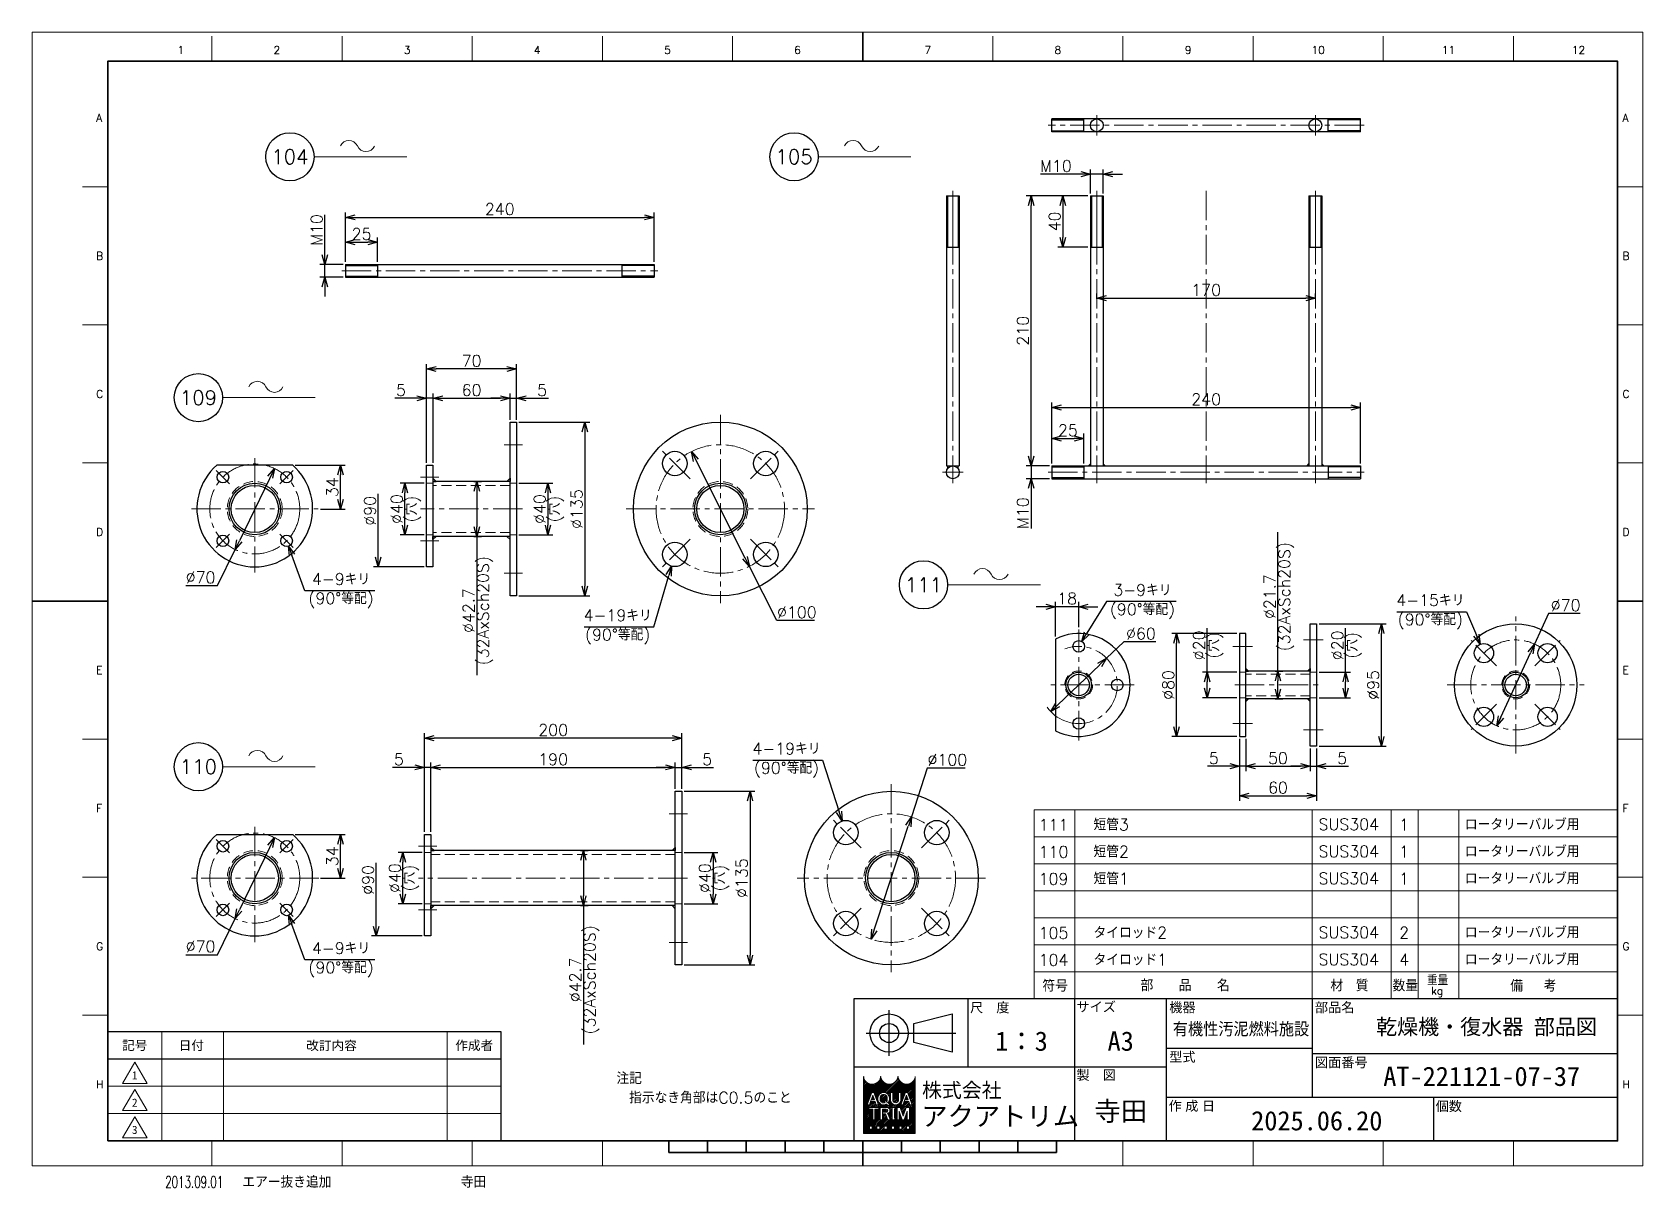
# Model space of a CAD drawing. Header units: millimetres. Extents: x 0 to 1252, y -17 to 882.
import ezdxf
from ezdxf import colors
from ezdxf.entities.mleader import LeaderData, LeaderLine
from ezdxf.enums import TextEntityAlignment as Align
from ezdxf.math import Vec2, Vec3

# ---------------------------------------------------------------- set-up
doc = ezdxf.new("R2010")
doc.units = ezdxf.units.MM
doc.header["$LTSCALE"] = 1.2
doc.header["$PDMODE"] = 99
doc.header["$PDSIZE"] = 1
doc.linetypes.add('CENTER2', pattern=[28.575, 19.05, -3.175, 3.175, -3.175])
doc.linetypes.add('HIDDEN', pattern=[9.525, 6.35, -3.175])
for name, color, linetype, lineweight in [('01_NORMAL', 7, 'Continuous', 25), ('04_HIDDEN', 2, 'HIDDEN', 13), ('05_CENTER', 4, 'CENTER2', 13), ('07_TEXT', 3, 'Continuous', 13), ('08_DIM', 3, 'Continuous', 13), ('90_FRAME', 5, 'Continuous', 35)]:
    doc.layers.add(name, color=color, linetype=linetype, lineweight=lineweight)
doc.layers.add('91_BLANK', color=5, linetype='Continuous', lineweight=0, plot=False)
doc.styles.add('KSS_TXT', font='txt.shx', dxfattribs={"bigfont": 'extfont2.shx'})
doc.styles.add('MS_G', font='MS Gothic.ttf')
doc.styles.get("Standard").update_dxf_attribs({"font": 'txt.shx', "bigfont": 'extfont2.shx'})
doc.styles.add('表題用', font='MS PGothic.ttf')
doc.dimstyles.new('KSS_DIM', dxfattribs={"dimscale": 3, "dimtxt": 3, "dimasz": 2.5, "dimexe": 1.25, "dimexo": 0.625, "dimtad": 1, "dimdsep": 46, "dimtxsty": 'KSS_TXT', "dimblk": 'OPEN30', "dimcen": 0, "dimazin": 2, "dimtfac": 0.75, "dimtmove": 0, "dimatfit": 3, "dimldrblk": 'OPEN30', "dimfxl": 1.25, "dimtolj": 1, "dimarcsym": 0})
doc.dimstyles.new('KSS_DIM$3', dxfattribs={"dimscale": 3, "dimtxt": 3, "dimasz": 2.5, "dimexe": 1.25, "dimexo": 0.625, "dimtad": 1, "dimtih": 1, "dimtoh": 1, "dimdsep": 46, "dimtxsty": 'KSS_TXT', "dimblk": 'OPEN30', "dimcen": 0, "dimazin": 2, "dimtfac": 0.75, "dimtofl": 0, "dimtmove": 0, "dimatfit": 3, "dimldrblk": 'OPEN30', "dimfxl": 1.25, "dimtolj": 1, "dimarcsym": 0})

msp = doc.modelspace()

# ---------------------------------------------------------------- texts
at = {"layer": '07_TEXT', "ltscale": 2, "insert": (454.3184, 72.6209), "char_height": 9, "attachment_point": 1}
msp.add_mtext_dynamic_manual_height_columns('注記\\P\u3000指示なき角部はC0.5のこと\\P', width=211.717487, gutter_width=15, heights=[0], dxfattribs=at)
at = {"layer": '90_FRAME', "color": 0, "lineweight": 13, "style": 'KSS_TXT'}
for s, p in [('1', (115.5045, 862.827)), ('2', (190.311, 862.827)), ('3', (291.5344, 862.827)), ('4', (392.7578, 862.827)), ('5', (493.9812, 862.827)), ('6', (595.2046, 862.827)), ('7', (696.4279, 862.827)), ('8', (797.6513, 862.827)), ('9', (898.8747, 862.827)), ('10', (1000.0981, 862.827)), ('11', (1101.3215, 862.827)), ('12', (1202.5449, 862.827))]:
    msp.add_text(s, height=6.0492, dxfattribs=at).set_placement(p, align=Align.BOTTOM_CENTER)
for s, p in [('A', (49.8414, 815.0105)), ('A', (1236.7827, 815.0105)), ('B', (49.8414, 707.6414)), ('B', (1236.7827, 707.6414)), ('C', (49.8414, 600.2723)), ('C', (1236.7827, 600.2723)), ('D', (49.8414, 492.9032)), ('D', (1236.7827, 492.9032)), ('E', (49.8414, 385.5341)), ('E', (1236.7827, 385.5341)), ('F', (49.8414, 278.165)), ('F', (1236.7827, 278.165)), ('G', (49.8414, 170.796)), ('G', (1236.7827, 170.796)), ('H', (49.8414, 63.4269)), ('H', (1236.7827, 63.4269))]:
    msp.add_text(s, height=6.0492, dxfattribs=at).set_placement(p, align=Align.MIDDLE_LEFT)
at = {"layer": '90_FRAME', "color": 3, "lineweight": 13}
for s, p in [('111', (794.1988, 265.1961)), ('1', (1066.918, 265.347)), ('110', (794.1988, 244.1961)), ('1', (1066.918, 244.347)), ('109', (794.1988, 223.1961)), ('1', (1066.918, 223.347)), ('105', (794.1988, 181.1961)), ('2', (1066.918, 181.347)), ('104', (794.1988, 160.1961)), ('4', (1066.918, 160.347))]:
    msp.add_text(s, height=9, dxfattribs=at).set_placement(p, align=Align.MIDDLE_CENTER)
for s, height, p in [('短管3', 9, (825.3522, 260.9276)), ('SUS304', 9, (1000.3271, 261.047)), ('ロータリーバルブ用', 9, (1114.1594, 261.047)), ('短管2', 9, (825.3522, 239.9276)), ('SUS304', 9, (1000.3271, 240.047)), ('ロータリーバルブ用', 9, (1114.1594, 240.047)), ('短管1', 9, (825.3522, 218.9276)), ('SUS304', 9, (1000.3271, 219.047)), ('ロータリーバルブ用', 9, (1114.1594, 219.047)), ('タイロッド2', 9, (825.3522, 176.9276)), ('SUS304', 9, (1000.3271, 177.047)), ('ロータリーバルブ用', 9, (1114.1594, 177.047)), ('タイロッド1', 9, (825.3522, 155.9276)), ('SUS304', 9, (1000.3271, 156.047)), ('ロータリーバルブ用', 9, (1114.1594, 156.047)), ('符号', 9, (785.6355, 135.5484)), ('部\u3000\u3000品\u3000\u3000名', 9, (861.9322, 135.8751)), ('材\u3000質', 9, (1009.4983, 135.7669)), ('数量', 9, (1057.9282, 135.6993)), ('重量', 7.5, (1084.6854, 140.6076)), ('kg', 6, (1088.0003, 133.269)), ('備  考', 9, (1149.4666, 135.5484)), ('エアー抜き追加', 9, (163.4098, -16.9596)), ('寺田', 9, (333.3196, -16.9596))]:
    msp.add_text(s, height=height, dxfattribs=at).set_placement(p)
at = {"layer": '90_FRAME', "color": 0, "style": '表題用'}
for s, p in [('尺\u3000度', (729.3314, 123.1863)), ('サイズ', (812.0671, 123.7457)), ('機器', (884.246, 123.3102)), ('部品名', (997.5317, 123.3102)), ('型式', (884.246, 84.7495)), ('製\u3000図', (812.0672, 70.71)), ('図面番号', (997.5317, 80.5067)), ('作 成 日', (883.7284, 46.6537)), ('個数', (1091.3956, 46.4462))]:
    msp.add_text(s, height=7.5, dxfattribs=at).set_placement(p, align=Align.MIDDLE_LEFT)
at = {"layer": '90_FRAME', "color": 0, "style": 'MS_G', "width": 0.9}
msp.add_text('有機性汚泥燃料施設', height=9.6, dxfattribs=at).set_placement((940.0539, 101.7659), align=Align.CENTER)
at = {"layer": '90_FRAME', "color": 0, "style": 'MS_G'}
msp.add_text('乾燥機・復水器 部品図', height=12, dxfattribs=at).set_placement((1130.9435, 102.1965), align=Align.CENTER)
at = {"layer": '90_FRAME', "color": 0}
for s, height, style, p in [('A3', 15, 'MS_G', (846.4644, 96.9468)), ('改訂内容', 7.2, '表題用', (232.7467, 93.7647))]:
    msp.add_text(s, height=height, dxfattribs=dict(at, style=style)).set_placement(p, align=Align.MIDDLE)
at = {"layer": '90_FRAME', "color": 0, "style": '表題用'}
for s, p in [('記号', (79.7467, 93.7647)), ('日付', (123.7162, 93.7647)), ('作成者', (343.7467, 93.7647))]:
    msp.add_text(s, height=7.2, dxfattribs=at).set_placement(p, align=Align.MIDDLE_CENTER)
at = {"layer": '90_FRAME', "color": 0, "style": 'MS_G'}
for s, p in [('AT-221121-07-37', (1050.6774, 62.1885)), ('2025.06.20', (947.9607, 27.6623))]:
    msp.add_text(s, height=15, dxfattribs=at).set_placement(p)
at = {"layer": '90_FRAME', "color": 0, "lineweight": 13, "style": 'MS_G'}
for s, p in [('1', (79.7467, 70.429)), ('2', (79.7467, 49.2147)), ('3', (79.7467, 28.0004))]:
    msp.add_text(s, height=6.3643, dxfattribs=at).set_placement(p, align=Align.MIDDLE)
at = {"layer": '90_FRAME', "color": 4, "style": 'MS_G'}
msp.add_text('株式会社', height=11.34116, dxfattribs=at).set_placement((722.936, 58.8871), align=Align.MIDDLE_CENTER)
msp.add_text('アクアトリム', height=15, dxfattribs=at).set_placement((691.3716, 31.1882))
at = {"layer": '90_FRAME', "color": 3, "lineweight": 13, "width": 0.65}
msp.add_text('2013.09.01', height=9, dxfattribs=at).set_placement((103.4348, -16.9596))
at = {"layer": '90_FRAME', "color": 0, "style": 'MS_G'}
for tag, p in [('1：3', (769.3537, 96.9468)), ('寺田', (846.4644, 42.8504))]:
    msp.add_attdef(tag, text='', height=15, dxfattribs=at).set_placement(p, align=Align.MIDDLE)

# ---------------------------------------------------------------- blocks, each defined once
blk = doc.blocks.new('AM_BALLOON1')
at = {"transparency": 16777216}
blk.add_circle((0, 0), 5, dxfattribs=at)
blk.add_attdef('B_NUMBER', text='', height=3, dxfattribs=at).set_placement((0, 0), align=Align.MIDDLE_CENTER)
blk = doc.blocks.new('_OPEN')
at = {"color": 0, "linetype": 'ByBlock'}
for p, q in [((-1, 0.17), (0, 0)), ((0, 0), (-1, -0.17)), ((0, 0), (-1, 0))]:
    blk.add_line(p, q, dxfattribs=at)
blk = doc.blocks.new('p1ba05')
for centre, start, end in [((-2.95, 0.29), 24.2276, 155.5758), ((0, 1.62), 204.2276, 335.5758)]:
    blk.add_arc(centre, 1.62, start, end)
blk = doc.blocks.new('_Open30')
at = {"color": 0, "linetype": 'ByBlock', "lineweight": -2}
for p, q in [((-1, 0.27), (0, 0)), ((0, 0), (-1, -0.27)), ((0, 0), (-1, 0))]:
    blk.add_line(p, q, dxfattribs=at)
blk = doc.blocks.new('*D142')
at = {"layer": '08_DIM', "color": 0, "lineweight": -2, "transparency": 16777216}
for p, q in [((776.8, 551.9), (776.8, 559.4)), ((791, 544.4), (773, 544.4)), ((776.8, 544.4), (776.8, 534.4)), ((791, 534.4), (773, 534.4)), ((776.8, 526.9), (776.8, 495.7))]:
    blk.add_line(p, q, dxfattribs=at)
at = {"layer": 'Defpoints', "color": 0, "transparency": 16777216}
for p in [(792.9, 544.4), (776.8, 534.4), (792.9, 534.4)]:
    blk.add_point(p, dxfattribs=at)
at = {"layer": '08_DIM', "color": 0, "lineweight": -2, "transparency": 16777216, "xscale": 7.5, "yscale": 7.5, "zscale": 7.5}
for p, rotation in [((776.8, 544.4), 270), ((776.8, 534.4), 90)]:
    blk.add_blockref('_Open30', p, dxfattribs=dict(at, rotation=rotation))
at = {"layer": '08_DIM', "color": 0, "transparency": 16777216, "insert": (770.4, 507.6), "char_height": 9, "attachment_point": 5, "rotation": 90, "style": 'KSS_TXT'}
blk.add_mtext('\\A1;M10', dxfattribs=at)
blk = doc.blocks.new('*D143')
at = {"layer": '08_DIM', "color": 0, "lineweight": -2, "transparency": 16777216}
for p, q in [((821, 754.4), (773, 754.4)), ((776.8, 551.9), (776.8, 746.9)), ((791, 544.4), (773, 544.4))]:
    blk.add_line(p, q, dxfattribs=at)
at = {"layer": 'Defpoints', "color": 0, "transparency": 16777216}
for p in [(776.8, 754.4), (822.9, 754.4), (792.9, 544.4)]:
    blk.add_point(p, dxfattribs=at)
at = {"layer": '08_DIM', "color": 0, "lineweight": -2, "transparency": 16777216, "xscale": 7.5, "yscale": 7.5, "zscale": 7.5}
for p, rotation in [((776.8, 754.4), 90), ((776.8, 544.4), 270)]:
    blk.add_blockref('_Open30', p, dxfattribs=dict(at, rotation=rotation))
at = {"layer": '08_DIM', "color": 0, "transparency": 16777216, "insert": (770.4, 649.4), "char_height": 9, "attachment_point": 5, "rotation": 90, "style": 'KSS_TXT'}
blk.add_mtext('\\A1;210', dxfattribs=at)
blk = doc.blocks.new('*D144')
at = {"layer": '08_DIM', "color": 0, "lineweight": -2, "transparency": 16777216}
for p, q in [((821, 754.4), (797.7, 754.4)), ((801.5, 746.9), (801.5, 721.9)), ((821, 714.4), (797.7, 714.4))]:
    blk.add_line(p, q, dxfattribs=at)
at = {"layer": 'Defpoints', "color": 0, "transparency": 16777216}
for p in [(822.9, 754.4), (801.5, 714.4), (822.9, 714.4)]:
    blk.add_point(p, dxfattribs=at)
at = {"layer": '08_DIM', "color": 0, "lineweight": -2, "transparency": 16777216, "xscale": 7.5, "yscale": 7.5, "zscale": 7.5}
for p, rotation in [((801.5, 754.4), 90), ((801.5, 714.4), 270)]:
    blk.add_blockref('_Open30', p, dxfattribs=dict(at, rotation=rotation))
at = {"layer": '08_DIM', "color": 0, "transparency": 16777216, "insert": (795.1, 734.4), "char_height": 9, "attachment_point": 5, "rotation": 90, "style": 'KSS_TXT'}
blk.add_mtext('\\A1;40', dxfattribs=at)
blk = doc.blocks.new('*D145')
at = {"layer": '08_DIM', "color": 0, "lineweight": -2, "transparency": 16777216}
for p, q in [((815.4, 771.2), (784.2, 771.2)), ((822.9, 756.2), (822.9, 774.9)), ((832.9, 771.2), (822.9, 771.2)), ((832.9, 756.2), (832.9, 774.9)), ((840.4, 771.2), (847.9, 771.2))]:
    blk.add_line(p, q, dxfattribs=at)
at = {"layer": 'Defpoints', "color": 0, "transparency": 16777216}
for p in [(822.9, 771.2), (822.9, 754.4), (832.9, 754.4)]:
    blk.add_point(p, dxfattribs=at)
at = {"layer": '08_DIM', "color": 0, "lineweight": -2, "transparency": 16777216, "xscale": 7.5, "yscale": 7.5, "zscale": 7.5}
blk.add_blockref('_Open30', (822.9, 771.2), dxfattribs=at)
at = {"layer": '08_DIM', "color": 0, "lineweight": -2, "transparency": 16777216, "xscale": 7.5, "yscale": 7.5, "zscale": 7.5, "rotation": 180}
blk.add_blockref('_Open30', (832.9, 771.2), dxfattribs=at)
at = {"layer": '08_DIM', "color": 0, "transparency": 16777216, "insert": (796.1, 777.5), "char_height": 9, "attachment_point": 5, "style": 'KSS_TXT'}
blk.add_mtext('\\A1;M10', dxfattribs=at)
blk = doc.blocks.new('*D146')
at = {"layer": '08_DIM', "color": 0, "lineweight": -2, "transparency": 16777216}
for p, q in [((827.9, 674.2), (827.9, 678.4)), ((997.9, 674.2), (997.9, 678.4)), ((835.4, 674.7), (990.4, 674.7))]:
    blk.add_line(p, q, dxfattribs=at)
at = {"layer": 'Defpoints', "color": 0, "transparency": 16777216}
for p in [(827.9, 672.3), (997.9, 674.7), (997.9, 672.3)]:
    blk.add_point(p, dxfattribs=at)
at = {"layer": '08_DIM', "color": 0, "lineweight": -2, "transparency": 16777216, "xscale": 7.5, "yscale": 7.5, "zscale": 7.5, "rotation": 180}
blk.add_blockref('_Open30', (827.9, 674.7), dxfattribs=at)
at = {"layer": '08_DIM', "color": 0, "lineweight": -2, "transparency": 16777216, "xscale": 7.5, "yscale": 7.5, "zscale": 7.5}
blk.add_blockref('_Open30', (997.9, 674.7), dxfattribs=at)
at = {"layer": '08_DIM', "color": 0, "transparency": 16777216, "insert": (912.9, 681.1), "char_height": 9, "attachment_point": 5, "style": 'KSS_TXT'}
blk.add_mtext('\\A1;170', dxfattribs=at)
blk = doc.blocks.new('*D147')
at = {"layer": '08_DIM', "color": 0, "lineweight": -2, "transparency": 16777216}
for p, q in [((792.9, 546.2), (792.9, 569.4)), ((800.4, 565.6), (810.4, 565.6)), ((817.9, 546.2), (817.9, 569.4))]:
    blk.add_line(p, q, dxfattribs=at)
at = {"layer": 'Defpoints', "color": 0, "transparency": 16777216}
for p in [(817.9, 565.6), (792.9, 544.4), (817.9, 544.4)]:
    blk.add_point(p, dxfattribs=at)
at = {"layer": '08_DIM', "color": 0, "lineweight": -2, "transparency": 16777216, "xscale": 7.5, "yscale": 7.5, "zscale": 7.5, "rotation": 180}
blk.add_blockref('_Open30', (792.9, 565.6), dxfattribs=at)
at = {"layer": '08_DIM', "color": 0, "lineweight": -2, "transparency": 16777216, "xscale": 7.5, "yscale": 7.5, "zscale": 7.5}
blk.add_blockref('_Open30', (817.9, 565.6), dxfattribs=at)
at = {"layer": '08_DIM', "color": 0, "transparency": 16777216, "insert": (805.4, 572), "char_height": 9, "attachment_point": 5, "style": 'KSS_TXT'}
blk.add_mtext('\\A1;25', dxfattribs=at)
blk = doc.blocks.new('*D148')
at = {"layer": '08_DIM', "color": 0, "lineweight": -2, "transparency": 16777216}
for p, q in [((792.9, 546.2), (792.9, 593.5)), ((800.4, 589.7), (1025.4, 589.7)), ((1032.9, 546.2), (1032.9, 593.5))]:
    blk.add_line(p, q, dxfattribs=at)
at = {"layer": 'Defpoints', "color": 0, "transparency": 16777216}
for p in [(1032.9, 589.7), (792.9, 544.4), (1032.9, 544.4)]:
    blk.add_point(p, dxfattribs=at)
at = {"layer": '08_DIM', "color": 0, "lineweight": -2, "transparency": 16777216, "xscale": 7.5, "yscale": 7.5, "zscale": 7.5, "rotation": 180}
blk.add_blockref('_Open30', (792.9, 589.7), dxfattribs=at)
at = {"layer": '08_DIM', "color": 0, "lineweight": -2, "transparency": 16777216, "xscale": 7.5, "yscale": 7.5, "zscale": 7.5}
blk.add_blockref('_Open30', (1032.9, 589.7), dxfattribs=at)
at = {"layer": '08_DIM', "color": 0, "transparency": 16777216, "insert": (912.9, 596.1), "char_height": 9, "attachment_point": 5, "style": 'KSS_TXT'}
blk.add_mtext('\\A1;240', dxfattribs=at)
blk = doc.blocks.new('*D150')
at = {"layer": '08_DIM', "color": 0, "lineweight": -2, "transparency": 16777216}
for p, q in [((227.5, 708.5), (227.5, 739.6)), ((241.8, 701), (223.8, 701)), ((241.8, 691), (223.8, 691)), ((227.5, 691), (227.5, 701)), ((227.5, 683.5), (227.5, 676))]:
    blk.add_line(p, q, dxfattribs=at)
at = {"layer": 'Defpoints', "color": 0, "transparency": 16777216}
for p in [(227.5, 701), (243.6, 701), (243.6, 691)]:
    blk.add_point(p, dxfattribs=at)
at = {"layer": '08_DIM', "color": 0, "lineweight": -2, "transparency": 16777216, "xscale": 7.5, "yscale": 7.5, "zscale": 7.5}
for p, rotation in [((227.5, 701), 270), ((227.5, 691), 90)]:
    blk.add_blockref('_Open30', p, dxfattribs=dict(at, rotation=rotation))
at = {"layer": '08_DIM', "color": 0, "transparency": 16777216, "insert": (221.2, 727.8), "char_height": 9, "attachment_point": 5, "rotation": 90, "style": 'KSS_TXT'}
blk.add_mtext('\\A1;M10', dxfattribs=at)
blk = doc.blocks.new('*D151')
at = {"layer": '08_DIM', "color": 0, "lineweight": -2, "transparency": 16777216}
for p, q in [((243.6, 702.9), (243.6, 722)), ((251.1, 718.3), (261.1, 718.3)), ((268.6, 702.9), (268.6, 722))]:
    blk.add_line(p, q, dxfattribs=at)
at = {"layer": 'Defpoints', "color": 0, "transparency": 16777216}
for p in [(268.6, 718.3), (243.6, 701), (268.6, 701)]:
    blk.add_point(p, dxfattribs=at)
at = {"layer": '08_DIM', "color": 0, "lineweight": -2, "transparency": 16777216, "xscale": 7.5, "yscale": 7.5, "zscale": 7.5, "rotation": 180}
blk.add_blockref('_Open30', (243.6, 718.3), dxfattribs=at)
at = {"layer": '08_DIM', "color": 0, "lineweight": -2, "transparency": 16777216, "xscale": 7.5, "yscale": 7.5, "zscale": 7.5}
blk.add_blockref('_Open30', (268.6, 718.3), dxfattribs=at)
at = {"layer": '08_DIM', "color": 0, "transparency": 16777216, "insert": (256.1, 724.7), "char_height": 9, "attachment_point": 5, "style": 'KSS_TXT'}
blk.add_mtext('\\A1;25', dxfattribs=at)
blk = doc.blocks.new('*D152')
at = {"layer": '08_DIM', "color": 0, "lineweight": -2, "transparency": 16777216}
for p, q in [((243.6, 702.9), (243.6, 741.4)), ((483.6, 702.9), (483.6, 741.4)), ((251.1, 737.6), (476.1, 737.6))]:
    blk.add_line(p, q, dxfattribs=at)
at = {"layer": 'Defpoints', "color": 0, "transparency": 16777216}
for p in [(483.6, 737.6), (243.6, 701), (483.6, 701)]:
    blk.add_point(p, dxfattribs=at)
at = {"layer": '08_DIM', "color": 0, "lineweight": -2, "transparency": 16777216, "xscale": 7.5, "yscale": 7.5, "zscale": 7.5, "rotation": 180}
blk.add_blockref('_Open30', (243.6, 737.6), dxfattribs=at)
at = {"layer": '08_DIM', "color": 0, "lineweight": -2, "transparency": 16777216, "xscale": 7.5, "yscale": 7.5, "zscale": 7.5}
blk.add_blockref('_Open30', (483.6, 737.6), dxfattribs=at)
at = {"layer": '08_DIM', "color": 0, "transparency": 16777216, "insert": (363.6, 744), "char_height": 9, "attachment_point": 5, "style": 'KSS_TXT'}
blk.add_mtext('\\A1;240', dxfattribs=at)
blk = doc.blocks.new('*D156')
at = {"layer": '08_DIM', "color": 0, "lineweight": -2, "transparency": 16777216}
for p, q in [((378.5, 530.8), (404.8, 530.8)), ((401.1, 523.3), (401.1, 498.3)), ((378.5, 490.8), (404.8, 490.8))]:
    blk.add_line(p, q, dxfattribs=at)
at = {"layer": 'Defpoints', "color": 0, "transparency": 16777216}
for p in [(376.7, 530.8), (376.7, 490.8), (401.1, 490.8)]:
    blk.add_point(p, dxfattribs=at)
at = {"layer": '08_DIM', "color": 0, "lineweight": -2, "transparency": 16777216, "xscale": 7.5, "yscale": 7.5, "zscale": 7.5}
for p, rotation in [((401.1, 530.8), 90), ((401.1, 490.8), 270)]:
    blk.add_blockref('_Open30', p, dxfattribs=dict(at, rotation=rotation))
at = {"layer": '08_DIM', "color": 0, "transparency": 16777216, "char_height": 9, "attachment_point": 5, "rotation": 90, "style": 'KSS_TXT'}
for s, insert in [('\\A1;\\A1;%%c40', (394.7, 510.8)), ('\\A1;(穴)', (407.5, 510.8))]:
    blk.add_mtext(s, dxfattribs=dict(at, insert=insert))
blk = doc.blocks.new('*D157')
at = {"layer": '08_DIM', "color": 0, "lineweight": -2, "transparency": 16777216}
for p, q in [((378.5, 578.3), (433.6, 578.3)), ((429.8, 570.8), (429.8, 450.8)), ((378.5, 443.3), (433.6, 443.3))]:
    blk.add_line(p, q, dxfattribs=at)
at = {"layer": 'Defpoints', "color": 0, "transparency": 16777216}
for p in [(376.7, 578.3), (376.7, 443.3), (429.8, 443.3)]:
    blk.add_point(p, dxfattribs=at)
at = {"layer": '08_DIM', "color": 0, "lineweight": -2, "transparency": 16777216, "xscale": 7.5, "yscale": 7.5, "zscale": 7.5}
for p, rotation in [((429.8, 578.3), 90), ((429.8, 443.3), 270)]:
    blk.add_blockref('_Open30', p, dxfattribs=dict(at, rotation=rotation))
at = {"layer": '08_DIM', "color": 0, "transparency": 16777216, "insert": (423.4, 510.8), "char_height": 9, "attachment_point": 5, "rotation": 90, "style": 'KSS_TXT'}
blk.add_mtext('\\A1;\\A1;%%c135', dxfattribs=at)
blk = doc.blocks.new('*D158')
at = {"layer": '08_DIM', "color": 0, "lineweight": -2, "transparency": 16777216}
for p, q in [((269.1, 473.3), (269.1, 522.7)), ((304.8, 465.8), (265.4, 465.8))]:
    blk.add_line(p, q, dxfattribs=at)
at = {"layer": 'Defpoints', "color": 0, "transparency": 16777216}
for p in [(269.1, 510.8), (302, 510.8), (306.7, 465.8)]:
    blk.add_point(p, dxfattribs=at)
at = {"layer": '08_DIM', "color": 0, "lineweight": -2, "transparency": 16777216, "xscale": 7.5, "yscale": 7.5, "zscale": 7.5, "rotation": 270}
blk.add_blockref('_Open30', (269.1, 465.8), dxfattribs=at)
at = {"layer": '08_DIM', "color": 0, "transparency": 16777216, "insert": (262.7, 509.4), "char_height": 9, "attachment_point": 5, "rotation": 90, "style": 'KSS_TXT'}
blk.add_mtext('\\A1;%%C90', dxfattribs=at)
blk = doc.blocks.new('_None')
blk = doc.blocks.new('*D159')
at = {"layer": '08_DIM', "color": 0, "lineweight": -2, "transparency": 16777216}
for p, q in [((304.8, 530.8), (286.2, 530.8)), ((289.9, 498.3), (289.9, 523.3)), ((304.8, 490.8), (286.2, 490.8))]:
    blk.add_line(p, q, dxfattribs=at)
at = {"layer": 'Defpoints', "color": 0, "transparency": 16777216}
for p in [(289.9, 530.8), (306.7, 530.8), (306.7, 490.8)]:
    blk.add_point(p, dxfattribs=at)
at = {"layer": '08_DIM', "color": 0, "lineweight": -2, "transparency": 16777216, "xscale": 7.5, "yscale": 7.5, "zscale": 7.5}
for p, rotation in [((289.9, 530.8), 90), ((289.9, 490.8), 270)]:
    blk.add_blockref('_Open30', p, dxfattribs=dict(at, rotation=rotation))
at = {"layer": '08_DIM', "color": 0, "transparency": 16777216, "char_height": 9, "attachment_point": 5, "rotation": 90, "style": 'KSS_TXT'}
for s, insert in [('\\A1;\\A1;%%c40', (283.5, 510.8)), ('\\A1;(穴)', (296.3, 510.8))]:
    blk.add_mtext(s, dxfattribs=dict(at, insert=insert))
blk = doc.blocks.new('*D160')
at = {"layer": '08_DIM', "color": 0, "lineweight": -2, "transparency": 16777216}
for p, q in [((204.4, 544.8), (243.5, 544.8)), ((239.7, 518.3), (239.7, 537.3)), ((224.3, 510.8), (243.5, 510.8))]:
    blk.add_line(p, q, dxfattribs=at)
at = {"layer": 'Defpoints', "color": 0, "transparency": 16777216}
for p in [(202.6, 544.8), (239.7, 544.8), (222.4, 510.8)]:
    blk.add_point(p, dxfattribs=at)
at = {"layer": '08_DIM', "color": 0, "lineweight": -2, "transparency": 16777216, "xscale": 7.5, "yscale": 7.5, "zscale": 7.5}
for p, rotation in [((239.7, 544.8), 90), ((239.7, 510.8), 270)]:
    blk.add_blockref('_Open30', p, dxfattribs=dict(at, rotation=rotation))
at = {"layer": '08_DIM', "color": 0, "transparency": 16777216, "insert": (233.4, 527.8), "char_height": 9, "attachment_point": 5, "rotation": 90, "style": 'KSS_TXT'}
blk.add_mtext('\\A1;34', dxfattribs=at)
blk = doc.blocks.new('*D161')
at = {"layer": '08_DIM', "color": 0, "lineweight": -2, "transparency": 16777216}
for p, q in [((188.3, 542.3), (161.1, 486.1)), ((144.2, 451.2), (157.8, 479.3)), ((119.4, 451.2), (144.2, 451.2))]:
    blk.add_line(p, q, dxfattribs=at)
at = {"layer": 'Defpoints', "color": 0, "transparency": 16777216}
for p in [(188.3, 542.3), (157.8, 479.3)]:
    blk.add_point(p, dxfattribs=at)
at = {"layer": '08_DIM', "color": 0, "lineweight": -2, "transparency": 16777216, "xscale": 7.5, "yscale": 7.5, "zscale": 7.5}
for p, rotation in [((188.3, 542.3), 64.13791054752298), ((157.8, 479.3), 244.137910547523)]:
    blk.add_blockref('_Open30', p, dxfattribs=dict(at, rotation=rotation))
at = {"layer": '08_DIM', "color": 0, "transparency": 16777216, "insert": (130.9, 457.6), "char_height": 9, "attachment_point": 5, "style": 'KSS_TXT'}
blk.add_mtext('\\A1;%%C70', dxfattribs=at)
blk = doc.blocks.new('*D162')
at = {"layer": '08_DIM', "color": 0, "lineweight": -2, "transparency": 16777216}
for p, q in [((212.1, 447.3), (202, 474.8)), ((266.4, 447.3), (212.1, 447.3))]:
    blk.add_line(p, q, dxfattribs=at)
at = {"layer": 'Defpoints', "color": 0, "transparency": 16777216}
for p in [(196.3, 490.3), (199.4, 481.9)]:
    blk.add_point(p, dxfattribs=at)
at = {"layer": '08_DIM', "color": 0, "lineweight": -2, "transparency": 16777216, "xscale": 7.5, "yscale": 7.5, "zscale": 7.5, "rotation": 110.2484894802315}
blk.add_blockref('_Open30', (199.4, 481.9), dxfattribs=at)
at = {"layer": '08_DIM', "color": 0, "transparency": 16777216, "insert": (240.2, 447.3), "char_height": 9, "attachment_point": 5, "style": 'KSS_TXT'}
blk.add_mtext('\\A1;4-9キリ\\P(90°等配)', dxfattribs=at)
blk = doc.blocks.new('*D163')
at = {"layer": '08_DIM', "color": 0, "lineweight": -2, "transparency": 16777216}
for p, q in [((299.2, 596.9), (281.9, 596.9)), ((306.7, 546.7), (306.7, 600.6)), ((311.7, 596.9), (306.7, 596.9)), ((311.7, 546.7), (311.7, 600.6)), ((319.2, 596.9), (326.7, 596.9))]:
    blk.add_line(p, q, dxfattribs=at)
at = {"layer": 'Defpoints', "color": 0, "transparency": 16777216}
for p in [(306.7, 596.9), (306.7, 544.8), (311.7, 544.8)]:
    blk.add_point(p, dxfattribs=at)
at = {"layer": '08_DIM', "color": 0, "lineweight": -2, "transparency": 16777216, "xscale": 7.5, "yscale": 7.5, "zscale": 7.5}
blk.add_blockref('_Open30', (306.7, 596.9), dxfattribs=at)
at = {"layer": '08_DIM', "color": 0, "lineweight": -2, "transparency": 16777216, "xscale": 7.5, "yscale": 7.5, "zscale": 7.5, "rotation": 180}
blk.add_blockref('_Open30', (311.7, 596.9), dxfattribs=at)
at = {"layer": '08_DIM', "color": 0, "transparency": 16777216, "insert": (286.8, 603.2), "char_height": 9, "attachment_point": 5, "style": 'KSS_TXT'}
blk.add_mtext('\\A1;5', dxfattribs=at)
blk = doc.blocks.new('*D164')
at = {"layer": '08_DIM', "color": 0, "lineweight": -2, "transparency": 16777216}
for p, q in [((311.7, 546.7), (311.7, 600.6)), ((319.2, 596.9), (364.2, 596.9)), ((371.7, 580.2), (371.7, 600.6))]:
    blk.add_line(p, q, dxfattribs=at)
at = {"layer": 'Defpoints', "color": 0, "transparency": 16777216}
for p in [(371.7, 596.9), (371.7, 578.3), (311.7, 544.8)]:
    blk.add_point(p, dxfattribs=at)
at = {"layer": '08_DIM', "color": 0, "lineweight": -2, "transparency": 16777216, "xscale": 7.5, "yscale": 7.5, "zscale": 7.5, "rotation": 180}
blk.add_blockref('_Open30', (311.7, 596.9), dxfattribs=at)
at = {"layer": '08_DIM', "color": 0, "lineweight": -2, "transparency": 16777216, "xscale": 7.5, "yscale": 7.5, "zscale": 7.5}
blk.add_blockref('_Open30', (371.7, 596.9), dxfattribs=at)
at = {"layer": '08_DIM', "color": 0, "transparency": 16777216, "insert": (341.7, 603.2), "char_height": 9, "attachment_point": 5, "style": 'KSS_TXT'}
blk.add_mtext('\\A1;60', dxfattribs=at)
blk = doc.blocks.new('*D165')
at = {"layer": '08_DIM', "color": 0, "lineweight": -2, "transparency": 16777216}
for p, q in [((364.2, 596.9), (356.7, 596.9)), ((371.7, 580.2), (371.7, 600.6)), ((371.7, 596.9), (376.7, 596.9)), ((376.7, 580.2), (376.7, 600.6)), ((384.2, 596.9), (401.4, 596.9))]:
    blk.add_line(p, q, dxfattribs=at)
at = {"layer": 'Defpoints', "color": 0, "transparency": 16777216}
for p in [(376.7, 596.9), (371.7, 578.3), (376.7, 578.3)]:
    blk.add_point(p, dxfattribs=at)
at = {"layer": '08_DIM', "color": 0, "lineweight": -2, "transparency": 16777216, "xscale": 7.5, "yscale": 7.5, "zscale": 7.5}
blk.add_blockref('_Open30', (371.7, 596.9), dxfattribs=at)
at = {"layer": '08_DIM', "color": 0, "lineweight": -2, "transparency": 16777216, "xscale": 7.5, "yscale": 7.5, "zscale": 7.5, "rotation": 180}
blk.add_blockref('_Open30', (376.7, 596.9), dxfattribs=at)
at = {"layer": '08_DIM', "color": 0, "transparency": 16777216, "insert": (396.5, 603.2), "char_height": 9, "attachment_point": 5, "style": 'KSS_TXT'}
blk.add_mtext('\\A1;5', dxfattribs=at)
blk = doc.blocks.new('*D166')
at = {"layer": '08_DIM', "color": 0, "lineweight": -2, "transparency": 16777216}
for p, q in [((306.7, 546.7), (306.7, 623.4)), ((369.2, 619.7), (314.2, 619.7)), ((376.7, 580.2), (376.7, 623.4))]:
    blk.add_line(p, q, dxfattribs=at)
at = {"layer": 'Defpoints', "color": 0, "transparency": 16777216}
for p in [(306.7, 619.7), (376.7, 578.3), (306.7, 544.8)]:
    blk.add_point(p, dxfattribs=at)
at = {"layer": '08_DIM', "color": 0, "lineweight": -2, "transparency": 16777216, "xscale": 7.5, "yscale": 7.5, "zscale": 7.5, "rotation": 180}
blk.add_blockref('_Open30', (306.7, 619.7), dxfattribs=at)
at = {"layer": '08_DIM', "color": 0, "lineweight": -2, "transparency": 16777216, "xscale": 7.5, "yscale": 7.5, "zscale": 7.5}
blk.add_blockref('_Open30', (376.7, 619.7), dxfattribs=at)
at = {"layer": '08_DIM', "color": 0, "transparency": 16777216, "insert": (341.7, 626), "char_height": 9, "attachment_point": 5, "style": 'KSS_TXT'}
blk.add_mtext('\\A1;70', dxfattribs=at)
blk = doc.blocks.new('*D167')
at = {"layer": '08_DIM', "color": 0, "lineweight": -2, "transparency": 16777216}
for p, q in [((343.5, 532.2), (349.5, 532.2)), ((345.7, 524.7), (345.7, 497)), ((343.5, 489.5), (349.5, 489.5)), ((345.7, 489.5), (345.7, 381.5))]:
    blk.add_line(p, q, dxfattribs=at)
at = {"layer": 'Defpoints', "color": 0, "transparency": 16777216}
for p in [(341.7, 532.2), (341.7, 489.5), (345.7, 489.5)]:
    blk.add_point(p, dxfattribs=at)
at = {"layer": '08_DIM', "color": 0, "lineweight": -2, "transparency": 16777216, "xscale": 7.5, "yscale": 7.5, "zscale": 7.5}
for p, rotation in [((345.7, 532.2), 90), ((345.7, 489.5), 270)]:
    blk.add_blockref('_Open30', p, dxfattribs=dict(at, rotation=rotation))
at = {"layer": '08_DIM', "color": 0, "transparency": 16777216, "char_height": 9, "attachment_point": 5, "rotation": 90, "style": 'KSS_TXT'}
for s, insert in [('\\A1;(32AxSch20S)', (352.1, 431.7)), ('\\A1;\\A1;%%c42.7', (339.4, 431.7))]:
    blk.add_mtext(s, dxfattribs=dict(at, insert=insert))
blk = doc.blocks.new('*D168')
at = {"layer": '08_DIM', "color": 0, "lineweight": -2, "transparency": 16777216}
for p, q in [((483.4, 419.1), (495, 459.2)), ((429.2, 419.1), (483.4, 419.1))]:
    blk.add_line(p, q, dxfattribs=at)
at = {"layer": 'Defpoints', "color": 0, "transparency": 16777216}
for p in [(502.4, 484.6), (497.1, 466.4)]:
    blk.add_point(p, dxfattribs=at)
at = {"layer": '08_DIM', "color": 0, "lineweight": -2, "transparency": 16777216, "xscale": 7.5, "yscale": 7.5, "zscale": 7.5, "rotation": 73.80275457301127}
blk.add_blockref('_Open30', (497.1, 466.4), dxfattribs=at)
at = {"layer": '08_DIM', "color": 0, "transparency": 16777216, "insert": (455.3, 419.1), "char_height": 9, "attachment_point": 5, "style": 'KSS_TXT'}
blk.add_mtext('\\A1;4-19キリ\\P(90°等配)', dxfattribs=at)
blk = doc.blocks.new('*D169')
at = {"layer": '08_DIM', "color": 0, "lineweight": -2, "transparency": 16777216}
for p, q in [((512.6, 555.4), (554.3, 472.9)), ((579, 424), (557.7, 466.2)), ((608.3, 424), (579, 424))]:
    blk.add_line(p, q, dxfattribs=at)
at = {"layer": 'Defpoints', "color": 0, "transparency": 16777216}
for p in [(512.6, 555.4), (557.7, 466.2)]:
    blk.add_point(p, dxfattribs=at)
at = {"layer": '08_DIM', "color": 0, "lineweight": -2, "transparency": 16777216, "xscale": 7.5, "yscale": 7.5, "zscale": 7.5}
for p, rotation in [((512.6, 555.4), 116.8345995582907), ((557.7, 466.2), 296.8345995582907)]:
    blk.add_blockref('_Open30', p, dxfattribs=dict(at, rotation=rotation))
at = {"layer": '08_DIM', "color": 0, "transparency": 16777216, "insert": (594.6, 430.4), "char_height": 9, "attachment_point": 5, "style": 'KSS_TXT'}
blk.add_mtext('\\A1;%%C100', dxfattribs=at)
blk = doc.blocks.new('*D170')
at = {"layer": '08_DIM', "color": 0, "lineweight": -2, "transparency": 16777216}
for p, q in [((204.4, 257.8), (243.5, 257.8)), ((239.7, 231.3), (239.7, 250.3)), ((224.3, 223.8), (243.5, 223.8))]:
    blk.add_line(p, q, dxfattribs=at)
at = {"layer": 'Defpoints', "color": 0, "transparency": 16777216}
for p in [(202.6, 257.8), (239.7, 257.8), (222.4, 223.8)]:
    blk.add_point(p, dxfattribs=at)
at = {"layer": '08_DIM', "color": 0, "lineweight": -2, "transparency": 16777216, "xscale": 7.5, "yscale": 7.5, "zscale": 7.5}
for p, rotation in [((239.7, 257.8), 90), ((239.7, 223.8), 270)]:
    blk.add_blockref('_Open30', p, dxfattribs=dict(at, rotation=rotation))
at = {"layer": '08_DIM', "color": 0, "transparency": 16777216, "insert": (233.4, 240.8), "char_height": 9, "attachment_point": 5, "rotation": 90, "style": 'KSS_TXT'}
blk.add_mtext('\\A1;34', dxfattribs=at)
blk = doc.blocks.new('*D171')
at = {"layer": '08_DIM', "color": 0, "lineweight": -2, "transparency": 16777216}
for p, q in [((188.3, 255.3), (161.1, 199.1)), ((144.2, 164.2), (157.8, 192.3)), ((119.4, 164.2), (144.2, 164.2))]:
    blk.add_line(p, q, dxfattribs=at)
at = {"layer": 'Defpoints', "color": 0, "transparency": 16777216}
for p in [(188.3, 255.3), (157.8, 192.3)]:
    blk.add_point(p, dxfattribs=at)
at = {"layer": '08_DIM', "color": 0, "lineweight": -2, "transparency": 16777216, "xscale": 7.5, "yscale": 7.5, "zscale": 7.5}
for p, rotation in [((188.3, 255.3), 64.13791054752298), ((157.8, 192.3), 244.137910547523)]:
    blk.add_blockref('_Open30', p, dxfattribs=dict(at, rotation=rotation))
at = {"layer": '08_DIM', "color": 0, "transparency": 16777216, "insert": (130.9, 170.6), "char_height": 9, "attachment_point": 5, "style": 'KSS_TXT'}
blk.add_mtext('\\A1;%%C70', dxfattribs=at)
blk = doc.blocks.new('*D172')
at = {"layer": '08_DIM', "color": 0, "lineweight": -2, "transparency": 16777216}
for p, q in [((212.1, 160.3), (202, 187.8)), ((266.4, 160.3), (212.1, 160.3))]:
    blk.add_line(p, q, dxfattribs=at)
at = {"layer": 'Defpoints', "color": 0, "transparency": 16777216}
for p in [(196.3, 203.3), (199.4, 194.9)]:
    blk.add_point(p, dxfattribs=at)
at = {"layer": '08_DIM', "color": 0, "lineweight": -2, "transparency": 16777216, "xscale": 7.5, "yscale": 7.5, "zscale": 7.5, "rotation": 110.2484894802315}
blk.add_blockref('_Open30', (199.4, 194.9), dxfattribs=at)
at = {"layer": '08_DIM', "color": 0, "transparency": 16777216, "insert": (240.2, 160.3), "char_height": 9, "attachment_point": 5, "style": 'KSS_TXT'}
blk.add_mtext('\\A1;4-9キリ\\P(90°等配)', dxfattribs=at)
blk = doc.blocks.new('*D173')
at = {"layer": '08_DIM', "color": 0, "lineweight": -2, "transparency": 16777216}
for p, q in [((267.5, 186.3), (267.5, 235.7)), ((303.2, 178.8), (263.8, 178.8))]:
    blk.add_line(p, q, dxfattribs=at)
at = {"layer": 'Defpoints', "color": 0, "transparency": 16777216}
for p in [(267.5, 223.8), (300.4, 223.8), (305.1, 178.8)]:
    blk.add_point(p, dxfattribs=at)
at = {"layer": '08_DIM', "color": 0, "lineweight": -2, "transparency": 16777216, "xscale": 7.5, "yscale": 7.5, "zscale": 7.5, "rotation": 270}
blk.add_blockref('_Open30', (267.5, 178.8), dxfattribs=at)
at = {"layer": '08_DIM', "color": 0, "transparency": 16777216, "insert": (261.1, 222.4), "char_height": 9, "attachment_point": 5, "rotation": 90, "style": 'KSS_TXT'}
blk.add_mtext('\\A1;%%C90', dxfattribs=at)
blk = doc.blocks.new('*D174')
at = {"layer": '08_DIM', "color": 0, "lineweight": -2, "transparency": 16777216}
for p, q in [((303.2, 243.8), (284.6, 243.8)), ((288.3, 211.3), (288.3, 236.3)), ((303.2, 203.8), (284.6, 203.8))]:
    blk.add_line(p, q, dxfattribs=at)
at = {"layer": 'Defpoints', "color": 0, "transparency": 16777216}
for p in [(288.3, 243.8), (305.1, 243.8), (305.1, 203.8)]:
    blk.add_point(p, dxfattribs=at)
at = {"layer": '08_DIM', "color": 0, "lineweight": -2, "transparency": 16777216, "xscale": 7.5, "yscale": 7.5, "zscale": 7.5}
for p, rotation in [((288.3, 243.8), 90), ((288.3, 203.8), 270)]:
    blk.add_blockref('_Open30', p, dxfattribs=dict(at, rotation=rotation))
at = {"layer": '08_DIM', "color": 0, "transparency": 16777216, "char_height": 9, "attachment_point": 5, "rotation": 90, "style": 'KSS_TXT'}
for s, insert in [('\\A1;\\A1;%%c40', (282, 223.8)), ('\\A1;(穴)', (294.7, 223.8))]:
    blk.add_mtext(s, dxfattribs=dict(at, insert=insert))
blk = doc.blocks.new('*D175')
at = {"layer": '08_DIM', "color": 0, "lineweight": -2, "transparency": 16777216}
for p, q in [((305.1, 259.7), (305.1, 313.6)), ((310.1, 259.7), (310.1, 313.6)), ((297.6, 309.9), (280.3, 309.9)), ((310.1, 309.9), (305.1, 309.9)), ((317.6, 309.9), (325.1, 309.9))]:
    blk.add_line(p, q, dxfattribs=at)
at = {"layer": 'Defpoints', "color": 0, "transparency": 16777216}
for p in [(305.1, 309.9), (305.1, 257.8), (310.1, 257.8)]:
    blk.add_point(p, dxfattribs=at)
at = {"layer": '08_DIM', "color": 0, "lineweight": -2, "transparency": 16777216, "xscale": 7.5, "yscale": 7.5, "zscale": 7.5}
blk.add_blockref('_Open30', (305.1, 309.9), dxfattribs=at)
at = {"layer": '08_DIM', "color": 0, "lineweight": -2, "transparency": 16777216, "xscale": 7.5, "yscale": 7.5, "zscale": 7.5, "rotation": 180}
blk.add_blockref('_Open30', (310.1, 309.9), dxfattribs=at)
at = {"layer": '08_DIM', "color": 0, "transparency": 16777216, "insert": (285.2, 316.2), "char_height": 9, "attachment_point": 5, "style": 'KSS_TXT'}
blk.add_mtext('\\A1;5', dxfattribs=at)
blk = doc.blocks.new('*D176')
at = {"layer": '08_DIM', "color": 0, "lineweight": -2, "transparency": 16777216}
for p, q in [((310.1, 259.7), (310.1, 313.6)), ((500.1, 293.2), (500.1, 313.6)), ((317.6, 309.9), (492.6, 309.9))]:
    blk.add_line(p, q, dxfattribs=at)
at = {"layer": 'Defpoints', "color": 0, "transparency": 16777216}
for p in [(500.1, 309.9), (500.1, 291.3), (310.1, 257.8)]:
    blk.add_point(p, dxfattribs=at)
at = {"layer": '08_DIM', "color": 0, "lineweight": -2, "transparency": 16777216, "xscale": 7.5, "yscale": 7.5, "zscale": 7.5, "rotation": 180}
blk.add_blockref('_Open30', (310.1, 309.9), dxfattribs=at)
at = {"layer": '08_DIM', "color": 0, "lineweight": -2, "transparency": 16777216, "xscale": 7.5, "yscale": 7.5, "zscale": 7.5}
blk.add_blockref('_Open30', (500.1, 309.9), dxfattribs=at)
at = {"layer": '08_DIM', "color": 0, "transparency": 16777216, "insert": (405.1, 316.2), "char_height": 9, "attachment_point": 5, "style": 'KSS_TXT'}
blk.add_mtext('\\A1;190', dxfattribs=at)
blk = doc.blocks.new('*D177')
at = {"layer": '08_DIM', "color": 0, "lineweight": -2, "transparency": 16777216}
for p, q in [((305.1, 259.7), (305.1, 336.4)), ((497.6, 332.7), (312.6, 332.7)), ((505.1, 293.2), (505.1, 336.4))]:
    blk.add_line(p, q, dxfattribs=at)
at = {"layer": 'Defpoints', "color": 0, "transparency": 16777216}
for p in [(305.1, 332.7), (505.1, 291.3), (305.1, 257.8)]:
    blk.add_point(p, dxfattribs=at)
at = {"layer": '08_DIM', "color": 0, "lineweight": -2, "transparency": 16777216, "xscale": 7.5, "yscale": 7.5, "zscale": 7.5, "rotation": 180}
blk.add_blockref('_Open30', (305.1, 332.7), dxfattribs=at)
at = {"layer": '08_DIM', "color": 0, "lineweight": -2, "transparency": 16777216, "xscale": 7.5, "yscale": 7.5, "zscale": 7.5}
blk.add_blockref('_Open30', (505.1, 332.7), dxfattribs=at)
at = {"layer": '08_DIM', "color": 0, "transparency": 16777216, "insert": (405.1, 339), "char_height": 9, "attachment_point": 5, "style": 'KSS_TXT'}
blk.add_mtext('\\A1;200', dxfattribs=at)
blk = doc.blocks.new('*D178')
at = {"layer": '08_DIM', "color": 0, "lineweight": -2, "transparency": 16777216}
for p, q in [((506.9, 243.8), (533.2, 243.8)), ((529.5, 236.3), (529.5, 211.3)), ((506.9, 203.8), (533.2, 203.8))]:
    blk.add_line(p, q, dxfattribs=at)
at = {"layer": 'Defpoints', "color": 0, "transparency": 16777216}
for p in [(505.1, 243.8), (505.1, 203.8), (529.5, 203.8)]:
    blk.add_point(p, dxfattribs=at)
at = {"layer": '08_DIM', "color": 0, "lineweight": -2, "transparency": 16777216, "xscale": 7.5, "yscale": 7.5, "zscale": 7.5}
for p, rotation in [((529.5, 243.8), 90), ((529.5, 203.8), 270)]:
    blk.add_blockref('_Open30', p, dxfattribs=dict(at, rotation=rotation))
at = {"layer": '08_DIM', "color": 0, "transparency": 16777216, "char_height": 9, "attachment_point": 5, "rotation": 90, "style": 'KSS_TXT'}
for s, insert in [('\\A1;\\A1;%%c40', (523.1, 223.8)), ('\\A1;(穴)', (535.9, 223.8))]:
    blk.add_mtext(s, dxfattribs=dict(at, insert=insert))
blk = doc.blocks.new('*D179')
at = {"layer": '08_DIM', "color": 0, "lineweight": -2, "transparency": 16777216}
for p, q in [((506.9, 291.3), (562, 291.3)), ((558.2, 283.8), (558.2, 163.8)), ((506.9, 156.3), (562, 156.3))]:
    blk.add_line(p, q, dxfattribs=at)
at = {"layer": 'Defpoints', "color": 0, "transparency": 16777216}
for p in [(505.1, 291.3), (505.1, 156.3), (558.2, 156.3)]:
    blk.add_point(p, dxfattribs=at)
at = {"layer": '08_DIM', "color": 0, "lineweight": -2, "transparency": 16777216, "xscale": 7.5, "yscale": 7.5, "zscale": 7.5}
for p, rotation in [((558.2, 291.3), 90), ((558.2, 156.3), 270)]:
    blk.add_blockref('_Open30', p, dxfattribs=dict(at, rotation=rotation))
at = {"layer": '08_DIM', "color": 0, "transparency": 16777216, "insert": (551.8, 223.8), "char_height": 9, "attachment_point": 5, "rotation": 90, "style": 'KSS_TXT'}
blk.add_mtext('\\A1;\\A1;%%c135', dxfattribs=at)
blk = doc.blocks.new('*D180')
at = {"layer": '08_DIM', "color": 0, "lineweight": -2, "transparency": 16777216}
for p, q in [((426.4, 245.2), (432.4, 245.2)), ((428.6, 237.7), (428.6, 210)), ((426.4, 202.5), (432.4, 202.5)), ((428.6, 202.5), (428.6, 94.5))]:
    blk.add_line(p, q, dxfattribs=at)
at = {"layer": 'Defpoints', "color": 0, "transparency": 16777216}
for p in [(424.5, 245.2), (424.5, 202.5), (428.6, 202.5)]:
    blk.add_point(p, dxfattribs=at)
at = {"layer": '08_DIM', "color": 0, "lineweight": -2, "transparency": 16777216, "xscale": 7.5, "yscale": 7.5, "zscale": 7.5}
for p, rotation in [((428.6, 245.2), 90), ((428.6, 202.5), 270)]:
    blk.add_blockref('_Open30', p, dxfattribs=dict(at, rotation=rotation))
at = {"layer": '08_DIM', "color": 0, "transparency": 16777216, "char_height": 9, "attachment_point": 5, "rotation": 90, "style": 'KSS_TXT'}
for s, insert in [('\\A1;(32AxSch20S)', (435, 144.7)), ('\\A1;\\A1;%%c42.7', (422.3, 144.7))]:
    blk.add_mtext(s, dxfattribs=dict(at, insert=insert))
blk = doc.blocks.new('*D181')
at = {"layer": '08_DIM', "color": 0, "lineweight": -2, "transparency": 16777216}
for p, q in [((560.4, 315.5), (614.7, 315.5)), ((614.7, 315.5), (627.6, 275.4))]:
    blk.add_line(p, q, dxfattribs=at)
at = {"layer": 'Defpoints', "color": 0, "transparency": 16777216}
for p in [(629.8, 268.2), (635.6, 250.1)]:
    blk.add_point(p, dxfattribs=at)
at = {"layer": '08_DIM', "color": 0, "lineweight": -2, "transparency": 16777216, "xscale": 7.5, "yscale": 7.5, "zscale": 7.5, "rotation": 287.7879738579242}
blk.add_blockref('_Open30', (629.8, 268.2), dxfattribs=at)
at = {"layer": '08_DIM', "color": 0, "transparency": 16777216, "insert": (586.6, 315.5), "char_height": 9, "attachment_point": 5, "style": 'KSS_TXT'}
blk.add_mtext('\\A1;4-19キリ\\P(90°等配)', dxfattribs=at)
blk = doc.blocks.new('*D182')
at = {"layer": '08_DIM', "color": 0, "lineweight": -2, "transparency": 16777216}
for p, q in [((696.1, 309.4), (683.7, 271.4)), ((725.4, 309.4), (696.1, 309.4)), ((652.5, 176.3), (681.3, 264.2))]:
    blk.add_line(p, q, dxfattribs=at)
at = {"layer": 'Defpoints', "color": 0, "transparency": 16777216}
for p in [(683.7, 271.4), (652.5, 176.3)]:
    blk.add_point(p, dxfattribs=at)
at = {"layer": '08_DIM', "color": 0, "lineweight": -2, "transparency": 16777216, "xscale": 7.5, "yscale": 7.5, "zscale": 7.5}
for p, rotation in [((683.7, 271.4), 71.87372266160578), ((652.5, 176.3), 251.8737226616058)]:
    blk.add_blockref('_Open30', p, dxfattribs=dict(at, rotation=rotation))
at = {"layer": '08_DIM', "color": 0, "transparency": 16777216, "insert": (711.7, 315.8), "char_height": 9, "attachment_point": 5, "style": 'KSS_TXT'}
blk.add_mtext('\\A1;%%C100', dxfattribs=at)
blk = doc.blocks.new('*D183')
at = {"layer": '08_DIM', "color": 0, "lineweight": -2, "transparency": 16777216}
for p, q in [((795.8, 411.6), (795.8, 438.6)), ((813.8, 418.9), (813.8, 438.6)), ((788.3, 434.8), (780.8, 434.8)), ((813.8, 434.8), (795.8, 434.8)), ((821.3, 434.8), (828.8, 434.8))]:
    blk.add_line(p, q, dxfattribs=at)
at = {"layer": 'Defpoints', "color": 0, "transparency": 16777216}
for p in [(795.8, 434.8), (813.8, 417.1), (795.8, 409.7)]:
    blk.add_point(p, dxfattribs=at)
at = {"layer": '08_DIM', "color": 0, "lineweight": -2, "transparency": 16777216, "xscale": 7.5, "yscale": 7.5, "zscale": 7.5}
blk.add_blockref('_Open30', (795.8, 434.8), dxfattribs=at)
at = {"layer": '08_DIM', "color": 0, "lineweight": -2, "transparency": 16777216, "xscale": 7.5, "yscale": 7.5, "zscale": 7.5, "rotation": 180}
blk.add_blockref('_Open30', (813.8, 434.8), dxfattribs=at)
at = {"layer": '08_DIM', "color": 0, "transparency": 16777216, "insert": (804.8, 441.2), "char_height": 9, "attachment_point": 5, "style": 'KSS_TXT'}
blk.add_mtext('\\A1;18', dxfattribs=at)
blk = doc.blocks.new('*D184')
at = {"layer": '08_DIM', "color": 0, "lineweight": -2, "transparency": 16777216}
for p, q in [((913.8, 384), (913.8, 418.1)), ((936.9, 384), (910.1, 384)), ((913.8, 371.5), (913.8, 376.5)), ((936.9, 364), (910.1, 364))]:
    blk.add_line(p, q, dxfattribs=at)
at = {"layer": 'Defpoints', "color": 0, "transparency": 16777216}
for p in [(913.8, 384), (938.8, 384), (938.8, 364)]:
    blk.add_point(p, dxfattribs=at)
at = {"layer": '08_DIM', "color": 0, "lineweight": -2, "transparency": 16777216, "xscale": 7.5, "yscale": 7.5, "zscale": 7.5}
for p, rotation in [((913.8, 384), 90), ((913.8, 364), 270)]:
    blk.add_blockref('_Open30', p, dxfattribs=dict(at, rotation=rotation))
at = {"layer": '08_DIM', "color": 0, "transparency": 16777216, "char_height": 9, "attachment_point": 5, "rotation": 90, "style": 'KSS_TXT'}
for s, insert in [('\\A1;\\A1;%%c20', (907.4, 404.8)), ('\\A1;(穴)', (920.2, 404.8))]:
    blk.add_mtext(s, dxfattribs=dict(at, insert=insert))
blk = doc.blocks.new('*D185')
at = {"layer": '08_DIM', "color": 0, "lineweight": -2, "transparency": 16777216}
for p, q in [((936.9, 414), (886.2, 414)), ((889.9, 341.5), (889.9, 406.5)), ((936.9, 334), (886.2, 334))]:
    blk.add_line(p, q, dxfattribs=at)
at = {"layer": 'Defpoints', "color": 0, "transparency": 16777216}
for p in [(889.9, 414), (938.8, 414), (938.8, 334)]:
    blk.add_point(p, dxfattribs=at)
at = {"layer": '08_DIM', "color": 0, "lineweight": -2, "transparency": 16777216, "xscale": 7.5, "yscale": 7.5, "zscale": 7.5}
for p, rotation in [((889.9, 414), 90), ((889.9, 334), 270)]:
    blk.add_blockref('_Open30', p, dxfattribs=dict(at, rotation=rotation))
at = {"layer": '08_DIM', "color": 0, "transparency": 16777216, "insert": (883.5, 374), "char_height": 9, "attachment_point": 5, "rotation": 90, "style": 'KSS_TXT'}
blk.add_mtext('\\A1;\\A1;%%c80', dxfattribs=at)
blk = doc.blocks.new('*D186')
at = {"layer": '08_DIM', "color": 0, "lineweight": -2, "transparency": 16777216}
for p, q in [((1021.4, 384), (1021.4, 418.1)), ((1000.7, 384), (1025.1, 384)), ((1021.4, 371.5), (1021.4, 376.5)), ((1000.7, 364), (1025.1, 364))]:
    blk.add_line(p, q, dxfattribs=at)
at = {"layer": 'Defpoints', "color": 0, "transparency": 16777216}
for p in [(998.8, 384), (1021.4, 384), (998.8, 364)]:
    blk.add_point(p, dxfattribs=at)
at = {"layer": '08_DIM', "color": 0, "lineweight": -2, "transparency": 16777216, "xscale": 7.5, "yscale": 7.5, "zscale": 7.5}
for p, rotation in [((1021.4, 384), 90), ((1021.4, 364), 270)]:
    blk.add_blockref('_Open30', p, dxfattribs=dict(at, rotation=rotation))
at = {"layer": '08_DIM', "color": 0, "transparency": 16777216, "char_height": 9, "attachment_point": 5, "rotation": 90, "style": 'KSS_TXT'}
for s, insert in [('\\A1;\\A1;%%c20', (1015, 404.8)), ('\\A1;(穴)', (1027.8, 404.8))]:
    blk.add_mtext(s, dxfattribs=dict(at, insert=insert))
blk = doc.blocks.new('*D187')
at = {"layer": '08_DIM', "color": 0, "lineweight": -2, "transparency": 16777216}
for p, q in [((1000.7, 421.5), (1052.9, 421.5)), ((1049.2, 334), (1049.2, 414)), ((1000.7, 326.5), (1052.9, 326.5))]:
    blk.add_line(p, q, dxfattribs=at)
at = {"layer": 'Defpoints', "color": 0, "transparency": 16777216}
for p in [(998.8, 421.5), (1049.2, 421.5), (998.8, 326.5)]:
    blk.add_point(p, dxfattribs=at)
at = {"layer": '08_DIM', "color": 0, "lineweight": -2, "transparency": 16777216, "xscale": 7.5, "yscale": 7.5, "zscale": 7.5}
for p, rotation in [((1049.2, 421.5), 90), ((1049.2, 326.5), 270)]:
    blk.add_blockref('_Open30', p, dxfattribs=dict(at, rotation=rotation))
at = {"layer": '08_DIM', "color": 0, "transparency": 16777216, "insert": (1042.8, 374), "char_height": 9, "attachment_point": 5, "rotation": 90, "style": 'KSS_TXT'}
blk.add_mtext('\\A1;\\A1;%%c95', dxfattribs=at)
blk = doc.blocks.new('*D188')
at = {"layer": '08_DIM', "color": 0, "lineweight": -2, "transparency": 16777216}
for p, q in [((938.8, 332.1), (938.8, 307)), ((943.8, 332.1), (943.8, 307)), ((931.3, 310.8), (914.1, 310.8)), ((943.8, 310.8), (938.8, 310.8)), ((951.3, 310.8), (958.8, 310.8))]:
    blk.add_line(p, q, dxfattribs=at)
at = {"layer": 'Defpoints', "color": 0, "transparency": 16777216}
for p in [(938.8, 334), (943.8, 334), (938.8, 310.8)]:
    blk.add_point(p, dxfattribs=at)
at = {"layer": '08_DIM', "color": 0, "lineweight": -2, "transparency": 16777216, "xscale": 7.5, "yscale": 7.5, "zscale": 7.5}
blk.add_blockref('_Open30', (938.8, 310.8), dxfattribs=at)
at = {"layer": '08_DIM', "color": 0, "lineweight": -2, "transparency": 16777216, "xscale": 7.5, "yscale": 7.5, "zscale": 7.5, "rotation": 180}
blk.add_blockref('_Open30', (943.8, 310.8), dxfattribs=at)
at = {"layer": '08_DIM', "color": 0, "transparency": 16777216, "insert": (918.9, 317.1), "char_height": 9, "attachment_point": 5, "style": 'KSS_TXT'}
blk.add_mtext('\\A1;5', dxfattribs=at)
blk = doc.blocks.new('*D189')
at = {"layer": '08_DIM', "color": 0, "lineweight": -2, "transparency": 16777216}
for p, q in [((943.8, 332.1), (943.8, 307)), ((993.8, 324.6), (993.8, 307)), ((951.3, 310.8), (986.3, 310.8))]:
    blk.add_line(p, q, dxfattribs=at)
at = {"layer": 'Defpoints', "color": 0, "transparency": 16777216}
for p in [(943.8, 334), (993.8, 326.5), (993.8, 310.8)]:
    blk.add_point(p, dxfattribs=at)
at = {"layer": '08_DIM', "color": 0, "lineweight": -2, "transparency": 16777216, "xscale": 7.5, "yscale": 7.5, "zscale": 7.5, "rotation": 180}
blk.add_blockref('_Open30', (943.8, 310.8), dxfattribs=at)
at = {"layer": '08_DIM', "color": 0, "lineweight": -2, "transparency": 16777216, "xscale": 7.5, "yscale": 7.5, "zscale": 7.5}
blk.add_blockref('_Open30', (993.8, 310.8), dxfattribs=at)
at = {"layer": '08_DIM', "color": 0, "transparency": 16777216, "insert": (968.8, 317.1), "char_height": 9, "attachment_point": 5, "style": 'KSS_TXT'}
blk.add_mtext('\\A1;50', dxfattribs=at)
blk = doc.blocks.new('*D190')
at = {"layer": '08_DIM', "color": 0, "lineweight": -2, "transparency": 16777216}
for p, q in [((938.8, 332.1), (938.8, 284)), ((998.8, 324.6), (998.8, 284)), ((946.3, 287.8), (991.3, 287.8))]:
    blk.add_line(p, q, dxfattribs=at)
at = {"layer": 'Defpoints', "color": 0, "transparency": 16777216}
for p in [(938.8, 334), (998.8, 326.5), (998.8, 287.8)]:
    blk.add_point(p, dxfattribs=at)
at = {"layer": '08_DIM', "color": 0, "lineweight": -2, "transparency": 16777216, "xscale": 7.5, "yscale": 7.5, "zscale": 7.5, "rotation": 180}
blk.add_blockref('_Open30', (938.8, 287.8), dxfattribs=at)
at = {"layer": '08_DIM', "color": 0, "lineweight": -2, "transparency": 16777216, "xscale": 7.5, "yscale": 7.5, "zscale": 7.5}
blk.add_blockref('_Open30', (998.8, 287.8), dxfattribs=at)
at = {"layer": '08_DIM', "color": 0, "transparency": 16777216, "insert": (968.8, 294.1), "char_height": 9, "attachment_point": 5, "style": 'KSS_TXT'}
blk.add_mtext('\\A1;60', dxfattribs=at)
blk = doc.blocks.new('*D191')
at = {"layer": '08_DIM', "color": 0, "lineweight": -2, "transparency": 16777216}
for p, q in [((993.8, 324.6), (993.8, 307)), ((998.8, 324.6), (998.8, 307)), ((986.3, 310.8), (978.8, 310.8)), ((993.8, 310.8), (998.8, 310.8)), ((1006.3, 310.8), (1023.6, 310.8))]:
    blk.add_line(p, q, dxfattribs=at)
at = {"layer": 'Defpoints', "color": 0, "transparency": 16777216}
for p in [(993.8, 326.5), (998.8, 326.5), (998.8, 310.8)]:
    blk.add_point(p, dxfattribs=at)
at = {"layer": '08_DIM', "color": 0, "lineweight": -2, "transparency": 16777216, "xscale": 7.5, "yscale": 7.5, "zscale": 7.5}
blk.add_blockref('_Open30', (993.8, 310.8), dxfattribs=at)
at = {"layer": '08_DIM', "color": 0, "lineweight": -2, "transparency": 16777216, "xscale": 7.5, "yscale": 7.5, "zscale": 7.5, "rotation": 180}
blk.add_blockref('_Open30', (998.8, 310.8), dxfattribs=at)
at = {"layer": '08_DIM', "color": 0, "transparency": 16777216, "insert": (1018.7, 317.1), "char_height": 9, "attachment_point": 5, "style": 'KSS_TXT'}
blk.add_mtext('\\A1;5', dxfattribs=at)
blk = doc.blocks.new('*D192')
at = {"layer": '08_DIM', "color": 0, "lineweight": -2, "transparency": 16777216}
for p, q in [((835.4, 438.8), (820.1, 414.2)), ((889.6, 438.8), (835.4, 438.8))]:
    blk.add_line(p, q, dxfattribs=at)
at = {"layer": 'Defpoints', "color": 0, "transparency": 16777216}
for p in [(816.2, 407.8), (811.5, 400.2)]:
    blk.add_point(p, dxfattribs=at)
at = {"layer": '08_DIM', "color": 0, "lineweight": -2, "transparency": 16777216, "xscale": 7.5, "yscale": 7.5, "zscale": 7.5, "rotation": 238.2282485110511}
blk.add_blockref('_Open30', (816.2, 407.8), dxfattribs=at)
at = {"layer": '08_DIM', "color": 0, "transparency": 16777216, "insert": (863.4, 438.8), "char_height": 9, "attachment_point": 5, "style": 'KSS_TXT'}
blk.add_mtext('\\A1;3-9キリ\\P(90°等配)', dxfattribs=at)
blk = doc.blocks.new('*D193')
at = {"layer": '08_DIM', "color": 0, "lineweight": -2, "transparency": 16777216}
for p, q in [((848.9, 407.5), (835.5, 394.7)), ((873.7, 407.5), (848.9, 407.5)), ((792.1, 353.3), (830.1, 389.5))]:
    blk.add_line(p, q, dxfattribs=at)
at = {"layer": 'Defpoints', "color": 0, "transparency": 16777216}
for p in [(835.5, 394.7), (792.1, 353.3)]:
    blk.add_point(p, dxfattribs=at)
at = {"layer": '08_DIM', "color": 0, "lineweight": -2, "transparency": 16777216, "xscale": 7.5, "yscale": 7.5, "zscale": 7.5}
for p, rotation in [((835.5, 394.7), 43.71667959948837), ((792.1, 353.3), 223.7166795994884)]:
    blk.add_blockref('_Open30', p, dxfattribs=dict(at, rotation=rotation))
at = {"layer": '08_DIM', "color": 0, "transparency": 16777216, "insert": (862.2, 413.9), "char_height": 9, "attachment_point": 5, "style": 'KSS_TXT'}
blk.add_mtext('\\A1;%%C60', dxfattribs=at)
blk = doc.blocks.new('*D194')
at = {"layer": '08_DIM', "color": 0, "lineweight": -2, "transparency": 16777216}
for p, q in [((1061.1, 430.9), (1115.3, 430.9)), ((1115.3, 430.9), (1123.1, 412.6))]:
    blk.add_line(p, q, dxfattribs=at)
at = {"layer": 'Defpoints', "color": 0, "transparency": 16777216}
for p in [(1126, 405.7), (1131.9, 391.8)]:
    blk.add_point(p, dxfattribs=at)
at = {"layer": '08_DIM', "color": 0, "lineweight": -2, "transparency": 16777216, "xscale": 7.5, "yscale": 7.5, "zscale": 7.5, "rotation": 292.9416918718549}
blk.add_blockref('_Open30', (1126, 405.7), dxfattribs=at)
at = {"layer": '08_DIM', "color": 0, "transparency": 16777216, "insert": (1087.3, 430.9), "char_height": 9, "attachment_point": 5, "style": 'KSS_TXT'}
blk.add_mtext('\\A1;4-15キリ\\P(90°等配)', dxfattribs=at)
blk = doc.blocks.new('*D195')
at = {"layer": '08_DIM', "color": 0, "lineweight": -2, "transparency": 16777216}
for p, q in [((1179.2, 429.6), (1168.3, 405.8)), ((1203.9, 429.6), (1179.2, 429.6)), ((1139.1, 342.2), (1165.1, 399))]:
    blk.add_line(p, q, dxfattribs=at)
at = {"layer": 'Defpoints', "color": 0, "transparency": 16777216}
for p in [(1168.3, 405.8), (1139.1, 342.2)]:
    blk.add_point(p, dxfattribs=at)
at = {"layer": '08_DIM', "color": 0, "lineweight": -2, "transparency": 16777216, "xscale": 7.5, "yscale": 7.5, "zscale": 7.5}
for p, rotation in [((1168.3, 405.8), 65.36267819311438), ((1139.1, 342.2), 245.3626781931144)]:
    blk.add_blockref('_Open30', p, dxfattribs=dict(at, rotation=rotation))
at = {"layer": '08_DIM', "color": 0, "transparency": 16777216, "insert": (1192.5, 436), "char_height": 9, "attachment_point": 5, "style": 'KSS_TXT'}
blk.add_mtext('\\A1;%%C70', dxfattribs=at)
blk = doc.blocks.new('*D196')
at = {"layer": '08_DIM', "color": 0, "lineweight": -2, "transparency": 16777216}
for p, q in [((968.8, 384.8), (968.8, 492.8)), ((966.6, 384.8), (972.6, 384.8)), ((968.8, 370.6), (968.8, 377.3)), ((966.6, 363.1), (972.6, 363.1))]:
    blk.add_line(p, q, dxfattribs=at)
at = {"layer": 'Defpoints', "color": 0, "transparency": 16777216}
for p in [(964.7, 384.8), (968.8, 384.8), (964.7, 363.1)]:
    blk.add_point(p, dxfattribs=at)
at = {"layer": '08_DIM', "color": 0, "lineweight": -2, "transparency": 16777216, "xscale": 7.5, "yscale": 7.5, "zscale": 7.5}
for p, rotation in [((968.8, 384.8), 90), ((968.8, 363.1), 270)]:
    blk.add_blockref('_Open30', p, dxfattribs=dict(at, rotation=rotation))
at = {"layer": '08_DIM', "color": 0, "transparency": 16777216, "char_height": 9, "attachment_point": 5, "rotation": 90, "style": 'KSS_TXT'}
for s, insert in [('\\A1;(32AxSch20S)', (975.2, 442.6)), ('\\A1;\\A1;%%c21.7', (962.4, 442.6))]:
    blk.add_mtext(s, dxfattribs=dict(at, insert=insert))
blk = doc.blocks.new('*D197')
at = {"layer": '08_DIM', "color": 0, "lineweight": -2, "transparency": 16777216}
for p, q in [((500.1, 293.2), (500.1, 313.6)), ((505.1, 293.2), (505.1, 313.6)), ((492.6, 309.9), (485.1, 309.9)), ((500.1, 309.9), (505.1, 309.9)), ((512.6, 309.9), (529.8, 309.9))]:
    blk.add_line(p, q, dxfattribs=at)
at = {"layer": 'Defpoints', "color": 0, "transparency": 16777216}
for p in [(505.1, 309.9), (500.1, 291.3), (505.1, 291.3)]:
    blk.add_point(p, dxfattribs=at)
at = {"layer": '08_DIM', "color": 0, "lineweight": -2, "transparency": 16777216, "xscale": 7.5, "yscale": 7.5, "zscale": 7.5}
blk.add_blockref('_Open30', (500.1, 309.9), dxfattribs=at)
at = {"layer": '08_DIM', "color": 0, "lineweight": -2, "transparency": 16777216, "xscale": 7.5, "yscale": 7.5, "zscale": 7.5, "rotation": 180}
blk.add_blockref('_Open30', (505.1, 309.9), dxfattribs=at)
at = {"layer": '08_DIM', "color": 0, "transparency": 16777216, "insert": (524.9, 316.2), "char_height": 9, "attachment_point": 5, "style": 'KSS_TXT'}
blk.add_mtext('\\A1;5', dxfattribs=at)

# ---------------------------------------------------------------- dimensions: what is measured, and where the dimension line sits
at = {"layer": '08_DIM'}
dim = msp.add_linear_dim(base=(822.8749, 771.1577), p1=(832.8749, 754.3745), p2=(822.8749, 754.3745), text='M<>', dimstyle='KSS_DIM', dxfattribs=at)
dim.commit()
dim.dimension.update_dxf_attribs({"geometry": '*D145', "text_midpoint": (796.0624, 777.5327)})
for base, p1, p2, picture, middle in [((776.7612, 754.3745), (792.8745, 544.3748), (822.8749, 754.3745), '*D143', (770.3862, 649.3746)), ((801.4588, 714.3745), (822.8749, 754.3745), (822.8749, 714.3745), '*D144', (795.0838, 734.3745)), ((239.7401, 544.8322), (222.3921, 510.8322), (202.5594, 544.8322), '*D160', (233.3651, 527.8322)), ((239.7401, 257.8361), (222.3921, 223.8361), (202.5594, 257.8361), '*D170', (233.3651, 240.8361))]:
    dim = msp.add_linear_dim(base=base, p1=p1, p2=p2, angle=90, dimstyle='KSS_DIM', dxfattribs=at)
    dim.commit()
    dim.dimension.update_dxf_attribs({"geometry": picture, "text_midpoint": middle})
for base, p1, p2, angle, text, picture, middle in [((227.5275, 701.0099), (243.6409, 691.0099), (243.6409, 701.0099), 270, 'M<>', '*D150', (221.1525, 727.8224)), ((429.8115, 443.3322), (376.66, 578.3322), (376.66, 443.3322), 90, '\\A1;%%c<>', '*D157', (423.4302, 510.8322)), ((776.7612, 534.3748), (792.8745, 544.3748), (792.8745, 534.3748), 90, 'M<>', '*D142', (770.3862, 507.5623)), ((889.9209, 413.9949), (938.8167, 333.9949), (938.8167, 413.9949), 90, '\\A1;%%c<>', '*D185', (883.5459, 373.9949)), ((1049.1516, 421.4949), (998.8167, 326.4949), (998.8167, 421.4949), 90, '\\A1;%%c<>', '*D187', (1042.7703, 373.9949)), ((558.2146, 156.3361), (505.0631, 291.3361), (505.0631, 156.3361), 90, '\\A1;%%c<>', '*D179', (551.8333, 223.8361))]:
    dim = msp.add_linear_dim(base=base, p1=p1, p2=p2, angle=angle, text=text, dimstyle='KSS_DIM', dxfattribs=at)
    dim.commit()
    dim.dimension.update_dxf_attribs({"geometry": picture, "text_midpoint": middle})
for base, p1, p2, picture, middle in [((483.6409, 737.6057), (243.6409, 701.0099), (483.6409, 701.0099), '*D152', (363.6409, 743.9807)), ((268.6409, 718.2712), (243.6409, 701.0099), (268.6409, 701.0099), '*D151', (256.1409, 724.6525)), ((997.8749, 674.6972), (827.8749, 672.3221), (997.8749, 672.3221), '*D146', (912.8749, 681.0722)), ((306.66, 619.6571), (376.66, 578.3322), (306.66, 544.8322), '*D166', (341.66, 626.0321)), ((306.66, 596.8565), (311.66, 544.8322), (306.66, 544.8322), '*D163', (286.785, 603.2377)), ((371.66, 596.8565), (311.66, 544.8322), (371.66, 578.3322), '*D164', (341.66, 603.2315)), ((376.66, 596.8565), (371.66, 578.3322), (376.66, 578.3322), '*D165', (396.535, 603.2377)), ((1032.8745, 589.7419), (792.8745, 544.3748), (1032.8745, 544.3748), '*D148', (912.8745, 596.1169)), ((817.8745, 565.647), (792.8745, 544.3748), (817.8745, 544.3748), '*D147', (805.3745, 572.0283)), ((795.8313, 434.8291), (813.8313, 417.0695), (795.8313, 409.7161), '*D183', (804.8313, 441.2041)), ((305.0631, 332.661), (505.0631, 291.3361), (305.0631, 257.8361), '*D177', (405.0631, 339.036)), ((938.8167, 310.7602), (943.8167, 333.9949), (938.8167, 333.9949), '*D188', (918.9417, 317.1415)), ((998.8167, 287.7685), (938.8167, 333.9949), (998.8167, 326.4949), '*D190', (968.8167, 294.1435)), ((993.8167, 310.7602), (943.8167, 333.9949), (993.8167, 326.4949), '*D189', (968.8167, 317.1415)), ((998.8167, 310.7602), (993.8167, 326.4949), (998.8167, 326.4949), '*D191', (1018.6917, 317.1415)), ((305.0631, 309.8604), (310.0631, 257.8361), (305.0631, 257.8361), '*D175', (285.1881, 316.2416)), ((500.0631, 309.8604), (310.0631, 257.8361), (500.0631, 291.3361), '*D176', (405.0631, 316.2354)), ((505.0631, 309.8604), (500.0631, 291.3361), (505.0631, 291.3361), '*D197', (524.9381, 316.2416))]:
    dim = msp.add_linear_dim(base=base, p1=p1, p2=p2, dimstyle='KSS_DIM', dxfattribs=at)
    dim.commit()
    dim.dimension.update_dxf_attribs({"geometry": picture, "text_midpoint": middle})
for p1, p2, picture, middle in [((512.557, 555.4479), (557.6987, 466.2166), '*D169', (594.5995, 424.0373)), ((188.3478, 542.3269), (157.8134, 479.3376), '*D161', (130.8822, 451.2438)), ((1139.0891, 342.1812), (1168.2702, 405.8087), '*D195', (1192.483, 429.5761)), ((792.1484, 353.2621), (835.5143, 394.7277), '*D193', (862.2018, 407.4867)), ((652.5435, 176.3175), (683.6547, 271.3548), '*D182', (711.6661, 309.383)), ((188.3478, 255.3307), (157.8134, 192.3415), '*D171', (130.8822, 164.2477))]:
    dim = msp.add_diameter_dim_2p(p1=p1, p2=p2, dimstyle='KSS_DIM$3', override={"dimpost": '%%C<>', "dimtix": 1, "dimatfit": 2}, dxfattribs=at)
    dim.commit()
    dim.dimension.update_dxf_attribs({"geometry": picture, "text_midpoint": middle, "dimtype": 163})
for base, p1, p2, angle, override, picture, middle in [((289.9222, 530.8322), (306.66, 490.8322), (306.66, 530.8322), 90, {"dimpost": '\\X(穴)'}, '*D159', (283.5472, 510.8322)), ((345.7489, 489.4822), (341.66, 532.1822), (341.66, 489.4822), 90, {"dimpost": '\\X(32AxSch20S)', "dimtxsty": 'KSS_TXT', "dimtfill": 0, "dimtfillclr": 0}, '*D167', (339.3739, 431.7322)), ((401.0894, 490.8322), (376.66, 530.8322), (376.66, 490.8322), 90, {"dimpost": '\\X(穴)'}, '*D156', (394.7144, 510.8322)), ((968.8167, 384.8449), (964.7279, 363.1449), (964.7279, 384.8449), 270, {"dimpost": '\\X(32AxSch20S)', "dimtxsty": 'KSS_TXT', "dimtfill": 0, "dimtfillclr": 0}, '*D196', (962.4417, 442.5949)), ((913.8072, 383.9949), (938.8167, 363.9949), (938.8167, 383.9949), 90, {"dimpost": '\\X(穴)'}, '*D184', (907.4322, 404.8074)), ((1021.3837, 383.9949), (998.8167, 363.9949), (998.8167, 383.9949), 90, {"dimpost": '\\X(穴)'}, '*D186', (1015.0087, 404.8074)), ((288.3254, 243.8361), (305.0631, 203.8361), (305.0631, 243.8361), 90, {"dimpost": '\\X(穴)'}, '*D174', (281.9504, 223.8361)), ((428.6377, 202.4861), (424.5488, 245.1861), (424.5488, 202.4861), 90, {"dimpost": '\\X(32AxSch20S)', "dimtxsty": 'KSS_TXT', "dimtfill": 0, "dimtfillclr": 0}, '*D180', (422.2627, 144.7361)), ((529.4925, 203.8361), (505.0631, 243.8361), (505.0631, 203.8361), 90, {"dimpost": '\\X(穴)'}, '*D178', (523.1175, 223.8361))]:
    dim = msp.add_linear_dim(base=base, p1=p1, p2=p2, angle=angle, text='\\A1;%%c<>', dimstyle='KSS_DIM', override=override, dxfattribs=at)
    dim.commit()
    dim.dimension.update_dxf_attribs({"geometry": picture, "text_midpoint": middle})
for base, p1, p2, picture, middle in [((269.1089, 510.8322), (306.66, 465.8322), (301.9842, 510.8322), '*D158', (269.1089, 509.388)), ((267.5121, 223.8361), (305.0631, 178.8361), (300.3874, 223.8361), '*D173', (267.5121, 222.3919))]:
    dim = msp.add_linear_dim(base=base, p1=p1, p2=p2, angle=90, dimstyle='KSS_DIM', override={"dimscale": 3, "dimlfac": 2, "dimpost": '%%C<>', "dimblk2": 'None', "dimse2": 1, "dimsd2": 1}, dxfattribs=at)
    dim.commit()
    dim.dimension.update_dxf_attribs({"geometry": picture, "text_midpoint": middle, "dimtype": 160})
for p1, p2, text, picture, middle in [((196.2719, 490.3054), (199.3867, 481.8616), '4-<>', '*D162', (240.2003, 447.2672)), ((502.4225, 484.5998), (497.1226, 466.354), '4-<>', '*D168', (455.3318, 419.0567)), ((811.4619, 400.1692), (816.2008, 407.8206), '3-<>', '*D192', (863.4374, 438.7963)), ((1131.8544, 391.8369), (1126.0075, 405.6504), '4-<>', '*D194', (1087.2768, 430.879)), ((635.646, 250.1456), (629.8416, 268.2373), '4-<>', '*D181', (586.6156, 315.5326)), ((196.2719, 203.3093), (199.3867, 194.8655), '4-<>', '*D172', (240.2003, 160.2711))]:
    dim = msp.add_diameter_dim_2p(p1=p1, p2=p2, text=text, dimstyle='KSS_DIM$3', override={"dimpost": '<>キリ\\X(90°等配)'}, dxfattribs=at)
    dim.commit()
    dim.dimension.update_dxf_attribs({"geometry": picture, "text_midpoint": middle, "dimtype": 163})

# ---------------------------------------------------------------- hatches: boundary and pattern name
at = {"layer": '90_FRAME', "lineweight": 5}
h = msp.add_hatch(dxfattribs=at)
h.set_pattern_fill('_USER', color=4, scale=0.9, angle=45, pattern_type=0)
h.set_pattern_definition([(45, (-1212.831, -19.19725), (-0.6363961, 0.6363961), [])])
edge = h.paths.add_edge_path()
edge.add_arc((686.7571, 69.336), 0.1921, 90, 180)
edge.add_ellipse((680.0329, 69.336), major_axis=(-6.5321, 0), ratio=0.882352941, start_angle=360, end_angle=540, ccw=False)
edge.add_arc((673.3087, 69.336), 0.1921, 3.187318, 180)
edge.add_ellipse((666.5845, 69.336), major_axis=(-6.5321, 0), ratio=0.882352941, start_angle=360, end_angle=540, ccw=False)
edge.add_arc((659.8604, 69.336), 0.1921, 3.187318, 180)
edge.add_ellipse((653.1362, 69.336), major_axis=(-6.5321, 0), ratio=0.882352941, start_angle=360, end_angle=540, ccw=False)
edge.add_arc((646.412, 69.336), 0.1921, 3.187318, 90)
edge.add_line((646.412, 69.5281), (646.412, 25.1486))
edge.add_line((646.412, 25.1486), (686.7571, 25.1486))
edge.add_line((686.7571, 25.1486), (686.7571, 69.5281))
h.paths.add_polyline_path([(652.9177, 57.076), (654.5106, 57.076), (658.1329, 47.5162), (658.1329, 47.4701), (656.4084, 47.4701), (655.5066, 50.0026), (651.9601, 50.0026), (652.48, 51.4627), (654.9867, 51.4627), (653.7142, 55.0364), (651.0199, 47.4701), (649.2954, 47.4701), (649.2954, 47.5162)], flags=16)
edge = h.paths.add_edge_path(flags=16)
edge.add_ellipse((662.1419, 52.8494), major_axis=(-4.4187, 0), ratio=0.956521739, start_angle=180, end_angle=360, ccw=False)
edge.add_line((666.5607, 52.8494), (666.5607, 51.6967))
edge.add_ellipse((662.1419, 51.6967), major_axis=(-4.4187, 0), ratio=0.956521739, start_angle=142.1052553, end_angle=180, ccw=False)
edge.add_line((665.6289, 49.1007), (664.3909, 50.1208))
edge.add_ellipse((662.1419, 51.8097), major_axis=(2.8176, 0), ratio=0.995035821, start_angle=-37.0427633, end_angle=0)
edge.add_line((664.9595, 51.8096), (664.9595, 52.7364))
edge.add_ellipse((662.1419, 52.7364), major_axis=(2.8176, 0), ratio=0.994718263, start_angle=360, end_angle=540)
edge.add_line((659.3243, 52.7364), (659.3243, 51.8096))
edge.add_ellipse((662.1419, 51.8097), major_axis=(2.8176, 0), ratio=0.995035821, start_angle=-180, end_angle=-65.7579487)
edge.add_line((663.2988, 49.2534), (662.5143, 50.0168))
edge.add_line((662.5143, 50.0168), (663.3653, 50.9205))
edge.add_line((663.3653, 50.9205), (666.9235, 47.9885))
edge.add_line((666.9235, 47.9885), (665.8116, 46.8078))
edge.add_line((665.8116, 46.8078), (664.4759, 48.1078))
edge.add_ellipse((662.1419, 51.6967), major_axis=(-4.4187, 0), ratio=0.956521739, start_angle=0, end_angle=121.8836247, ccw=False)
edge.add_line((657.7232, 51.6967), (657.7232, 52.8494))
h.paths.add_polyline_path([(658.4186, 45.5489), (658.4186, 44.2041), (655.5368, 44.2041, 0.414213562), (655.3447, 44.0119), (655.3447, 35.9429), (653.6156, 35.9429), (653.6156, 44.0119, 0.414213562), (653.4235, 44.2041), (650.5417, 44.2041), (650.5417, 45.5489)], flags=16)
edge = h.paths.add_edge_path(flags=16)
edge.add_line((659.5137, 45.5489), (663.9324, 45.5489))
edge.add_ellipse((663.9324, 43.022), major_axis=(-3.1012, 0), ratio=0.814820301, start_angle=111.3869747, end_angle=270, ccw=False)
edge.add_arc((664.408, 39.5974), 1.2561, 22.2729523, 58.553113, ccw=False)
edge.add_line((665.5704, 40.0735), (667.2257, 36.0198))
edge.add_line((667.2257, 36.0198), (667.2257, 35.9429))
edge.add_line((667.2257, 35.9429), (665.3622, 35.9429))
edge.add_line((665.3622, 35.9429), (663.8998, 40.0135))
edge.add_arc((663.1869, 39.7266), 0.7685, 21.9282979, 90)
edge.add_line((663.1869, 40.495), (661.3004, 40.495))
edge.add_line((661.3004, 40.495), (661.3004, 41.8399))
edge.add_line((661.3004, 41.8399), (664.1629, 41.8399))
edge.add_arc((664.1217, 43.022), 1.1828, 271.9970571, 448.0029429)
edge.add_line((664.1629, 44.2041), (661.2427, 44.2041))
edge.add_line((661.2427, 44.2041), (661.2427, 35.9429))
edge.add_line((661.2427, 35.9429), (659.5137, 35.9429))
edge.add_line((659.5137, 35.9429), (659.5137, 45.5489))
h.paths.add_polyline_path([(667.4488, 57.076), (669.1778, 57.076), (669.1778, 51.6967, 0.175030561), (669.9406, 49.4951, 0.257149611), (673.0259, 49.4951, 0.175030561), (673.7887, 51.6967), (673.7887, 57.076), (675.5178, 57.076), (675.5178, 51.3492, -0.379391241), (671.7714, 47.4701), (671.1951, 47.4701, -0.379391241), (667.4488, 51.3492)], flags=16)
h.paths.add_polyline_path([(668.6827, 45.5489), (670.796, 45.5489), (670.796, 44.2041, 0.414213562), (670.6039, 44.0119), (670.6039, 37.4799, 0.414213562), (670.796, 37.2878), (670.796, 35.9429), (668.6827, 35.9429), (668.6827, 37.2878, 0.414213562), (668.8748, 37.4799), (668.8748, 44.0119, 0.414213562), (668.6827, 44.2041)], flags=16)
h.paths.add_polyline_path([(672.5269, 45.5489), (675.0359, 45.5489), (677.3299, 38.5722), (679.6239, 45.5489), (682.1345, 45.5489), (682.1345, 35.9429), (680.4054, 35.9429), (680.4054, 42.6671), (678.1944, 35.9429), (676.4654, 35.9429), (674.2544, 42.6671), (674.256, 35.9429), (672.5269, 35.9429)], flags=16)
h.paths.add_polyline_path([(679.0427, 57.076), (680.6356, 57.076), (684.2579, 47.5162), (684.2579, 47.4701), (682.5334, 47.4701), (681.6316, 50.0026), (678.0851, 50.0026), (678.605, 51.4627), (681.1117, 51.4627), (679.8392, 55.0364), (677.1449, 47.4701), (675.4204, 47.4701), (675.4204, 47.5162)], flags=16)
h.paths.add_polyline_path([(651.0229, 30.9121), (653.3283, 30.9121), (653.3283, 28.6067), (651.0229, 28.6067)], flags=16)
h.paths.add_polyline_path([(656.7865, 30.9121), (659.0919, 30.9121), (659.0919, 28.6067), (656.7865, 28.6067)], flags=16)
h.paths.add_polyline_path([(662.55, 30.9121), (664.8555, 30.9121), (664.8555, 28.6067), (662.55, 28.6067)], flags=16)
h.paths.add_polyline_path([(668.3136, 30.9121), (670.619, 30.9121), (670.619, 28.6067), (668.3136, 28.6067)], flags=16)
h.paths.add_polyline_path([(674.0772, 30.9121), (676.3826, 30.9121), (676.3826, 28.6067), (674.0772, 28.6067)], flags=16)
h.paths.add_polyline_path([(679.8408, 30.9121), (682.1462, 30.9121), (682.1462, 28.6067), (679.8408, 28.6067)], flags=16)

# ---------------------------------------------------------------- linework, layer by layer
at = {"color": 0}
for p, q in [((1032.8749, 814.1476), (792.8749, 814.1476)), ((792.8749, 804.1476), (792.8749, 814.1476)), ((817.8749, 804.1476), (817.8749, 814.1476)), ((1007.8749, 804.1476), (1007.8749, 814.1476)), ((1032.8749, 804.1476), (1032.8749, 814.1476)), ((792.8749, 813.3356), (817.8749, 813.3356)), ((792.8749, 804.9596), (817.8749, 804.9596)), ((1032.8749, 804.1476), (792.8749, 804.1476)), ((1032.8749, 813.3356), (1007.8749, 813.3356)), ((1032.8749, 804.9596), (1007.8749, 804.9596)), ((710.932, 754.374), (710.932, 610.4293)), ((710.932, 754.374), (720.932, 754.374)), ((711.744, 754.374), (711.744, 714.374)), ((720.12, 754.374), (720.12, 714.374)), ((720.932, 754.374), (720.932, 585.7295)), ((822.8749, 754.3745), (822.8749, 610.4298)), ((822.8749, 754.3745), (832.8749, 754.3745)), ((823.6869, 754.3745), (823.6869, 714.3745)), ((832.0629, 754.3745), (832.0629, 714.3745)), ((832.8749, 754.3745), (832.8749, 585.73)), ((992.8749, 754.3745), (992.8749, 610.4298)), ((992.8749, 754.3745), (1002.8749, 754.3745)), ((993.6869, 754.3745), (993.6869, 714.3745)), ((1002.0629, 754.3745), (1002.0629, 714.3745)), ((1002.8749, 754.3745), (1002.8749, 585.73)), ((710.932, 714.374), (720.932, 714.374)), ((822.8749, 714.3745), (832.8749, 714.3745)), ((992.8749, 714.3745), (1002.8749, 714.3745)), ((243.6409, 701.0099), (483.6409, 701.0099)), ((243.6409, 701.0099), (243.6409, 691.0099)), ((243.6409, 700.1979), (268.6409, 700.1979)), ((243.6409, 691.8219), (268.6409, 691.8219)), ((243.6409, 691.0099), (483.6409, 691.0099)), ((268.6409, 701.0099), (268.6409, 691.0099)), ((458.6409, 701.0099), (458.6409, 691.0099)), ((483.6409, 700.1979), (458.6409, 700.1979)), ((483.6409, 691.8219), (458.6409, 691.8219)), ((483.6409, 701.0099), (483.6409, 691.0099)), ((710.932, 610.4293), (710.932, 544.374)), ((822.8749, 610.4298), (822.8749, 544.3745)), ((992.8749, 610.4298), (992.8749, 544.3745)), ((720.932, 585.7295), (720.932, 544.374)), ((832.8749, 585.73), (832.8749, 544.3745)), ((1002.8749, 585.73), (1002.8749, 544.3745)), ((202.5594, 544.8322), (143.6018, 544.8322)), ((710.932, 544.374), (720.932, 544.374)), ((792.8745, 544.3748), (1032.8745, 544.3748)), ((792.8745, 544.3748), (792.8745, 534.3748)), ((792.8745, 543.5628), (817.8745, 543.5628)), ((817.8745, 544.3748), (817.8745, 534.3748)), ((1007.8745, 544.3748), (1007.8745, 534.3748)), ((1032.8745, 543.5628), (1007.8745, 543.5628)), ((1032.8745, 544.3748), (1032.8745, 534.3748)), ((371.66, 532.1822), (311.66, 532.1822)), ((792.8745, 535.1868), (817.8745, 535.1868)), ((792.8745, 534.3748), (1032.8745, 534.3748)), ((1032.8745, 535.1868), (1007.8745, 535.1868)), ((371.66, 489.4822), (311.66, 489.4822)), ((795.8313, 409.7161), (795.8313, 338.2738)), ((993.8167, 384.8449), (943.8167, 384.8449)), ((993.8167, 363.1449), (943.8167, 363.1449)), ((500.0631, 245.1861), (310.0631, 245.1861)), ((500.0631, 202.4861), (310.0631, 202.4861))]:
    msp.add_line(p, q, dxfattribs=at)
for points in [[(371.66, 578.3322), (376.66, 578.3322), (376.66, 443.3322), (371.66, 443.3322)], [(938.8167, 333.9949), (943.8167, 333.9949), (943.8167, 413.9949), (938.8167, 413.9949)], [(993.8167, 326.4949), (993.8167, 421.4949), (998.8167, 421.4949), (998.8167, 326.4949)], [(500.0631, 291.3361), (505.0631, 291.3361), (505.0631, 156.3361), (500.0631, 156.3361)]]:
    msp.add_lwpolyline(points, close=True, dxfattribs=at)
at = {"color": 3}
for points in [[(822.8749, 544.3745), (821.3749, 544.3745), (822.8749, 545.8745), (822.8749, 545.8745)], [(832.8749, 544.3745), (834.3749, 544.3745), (832.8749, 545.8745), (832.8749, 545.8745)], [(992.8742, 544.3745), (991.3742, 544.3745), (992.8742, 545.8745), (992.8742, 545.8745)], [(1002.8742, 544.3745), (1004.3742, 544.3745), (1002.8742, 545.8745), (1002.8742, 545.8745)], [(311.66, 532.1822), (314.16, 532.1822), (314.16, 532.1822), (311.66, 534.6822)], [(371.66, 532.1822), (369.16, 532.1822), (369.16, 532.1822), (371.66, 534.6822)], [(311.66, 489.4822), (314.16, 489.4822), (314.16, 489.4822), (311.66, 486.9822)], [(371.66, 489.4822), (369.16, 489.4822), (369.16, 489.4822), (371.66, 486.9822)], [(943.8167, 384.8449), (945.8167, 384.8449), (943.8167, 386.8449), (943.8167, 386.8449)], [(993.8167, 384.8449), (991.8167, 384.8449), (993.8167, 386.8449), (993.8167, 386.8449)], [(943.8167, 363.1449), (945.8167, 363.1449), (943.8167, 361.1449), (943.8167, 361.1449)], [(993.8167, 363.1449), (991.8167, 363.1449), (993.8167, 361.1449), (993.8167, 361.1449)], [(310.0631, 245.1861), (312.5631, 245.1861), (312.5631, 245.1861), (310.0631, 247.6861)], [(500.0631, 245.1861), (497.5631, 245.1861), (497.5631, 245.1861), (500.0631, 247.6861)], [(310.0631, 202.4861), (312.5631, 202.4861), (312.5631, 202.4861), (310.0631, 199.9861)], [(500.0631, 202.4861), (497.5631, 202.4861), (497.5631, 202.4861), (500.0631, 199.9861)]]:
    msp.add_lwpolyline(points, close=True, dxfattribs=at)
at = {"color": 0}
for centre, radius in [((827.8749, 809.1476), 5), ((997.8749, 809.1476), 5), ((535.1279, 510.8322), 67.5), ((499.7725, 546.1876), 9.5), ((570.4832, 546.1876), 9.5), ((148.3318, 535.581), 4.5), ((197.8293, 535.581), 4.5), ((715.932, 539.3743), 5), ((173.0806, 510.8322), 20), ((173.0806, 510.8322), 18.35), ((535.1279, 510.8322), 20), ((535.1279, 510.8322), 18.35), ((148.3318, 486.0835), 4.5), ((197.8293, 486.0835), 4.5), ((499.7725, 475.4769), 9.5), ((570.4832, 475.4769), 9.5), ((1153.6797, 373.9949), 47.5), ((813.8313, 403.9949), 4.5), ((1128.9309, 398.7437), 7.5), ((1178.4284, 398.7437), 7.5), ((813.8313, 373.9949), 10), ((813.8313, 373.9949), 8.35), ((843.8313, 373.9949), 4.5), ((1153.6797, 373.9949), 10), ((1153.6797, 373.9949), 8.35), ((1128.9309, 349.2462), 7.5), ((1178.4284, 349.2462), 7.5), ((813.8313, 343.9949), 4.5), ((668.0991, 223.8361), 67.5), ((632.7438, 259.1915), 9.5), ((703.4545, 259.1915), 9.5), ((173.0806, 223.8361), 20), ((173.0806, 223.8361), 18.35), ((668.0991, 223.8361), 20), ((668.0991, 223.8361), 18.35), ((632.7438, 188.4808), 9.5), ((703.4545, 188.4808), 9.5)]:
    msp.add_circle(centre, radius, dxfattribs=at)
for centre, radius, start, end in [((173.0806, 510.8322), 45, 130.9260633, 49.0739367), ((813.8313, 373.9949), 40, 243.256316, 116.743684)]:
    msp.add_arc(centre, radius, start, end, dxfattribs=at)
at = {"color": 3}
for start, end in [(179.9914295, 205.2366217), (334.7633783, 0.0085705)]:
    msp.add_arc((715.932, 544.374), 4.2639, start, end, dxfattribs=at)
at = {"layer": '01_NORMAL'}
msp.add_line((143.6018, 257.8361), (202.5594, 257.8361), dxfattribs=at)
for points in [[(306.66, 544.8322), (311.66, 544.8322), (311.66, 465.8322), (306.66, 465.8322)], [(305.0631, 257.8361), (310.0631, 257.8361), (310.0631, 178.8361), (305.0631, 178.8361)]]:
    msp.add_lwpolyline(points, close=True, dxfattribs=at)
for centre in [(148.3318, 248.5849), (197.8293, 248.5849), (148.3318, 199.0874), (197.8293, 199.0874)]:
    msp.add_circle(centre, 4.5, dxfattribs=at)
msp.add_arc((173.0806, 223.8361), 45, 130.9260633, 49.0739367, dxfattribs=at)
at = {"layer": '04_HIDDEN'}
for p, q in [((822.8749, 544.3745), (832.8749, 544.3745)), ((992.8749, 544.3745), (1002.8749, 544.3745)), ((311.66, 530.8322), (306.66, 530.8322)), ((371.66, 529.1822), (311.66, 529.1822)), ((371.66, 530.8322), (376.66, 530.8322)), ((311.66, 490.8322), (306.66, 490.8322)), ((371.66, 492.4822), (311.66, 492.4822)), ((371.66, 490.8322), (376.66, 490.8322)), ((938.8167, 383.9949), (943.8167, 383.9949)), ((993.8167, 382.3449), (943.8167, 382.3449)), ((993.8167, 383.9949), (998.8167, 383.9949)), ((938.8167, 363.9949), (943.8167, 363.9949)), ((993.8167, 365.6449), (943.8167, 365.6449)), ((993.8167, 363.9949), (998.8167, 363.9949)), ((310.0631, 243.8361), (305.0631, 243.8361)), ((500.0631, 242.1861), (310.0631, 242.1861)), ((500.0631, 243.8361), (505.0631, 243.8361)), ((310.0631, 203.8361), (305.0631, 203.8361)), ((500.0631, 205.4861), (310.0631, 205.4861)), ((500.0631, 203.8361), (505.0631, 203.8361))]:
    msp.add_line(p, q, dxfattribs=at)
for centre, radius in [((173.0806, 510.8322), 21.35), ((535.1279, 510.8322), 21.35), ((813.8313, 373.9949), 10.85), ((1153.6797, 373.9949), 10.85), ((173.0806, 223.8361), 21.35), ((668.0991, 223.8361), 21.35)]:
    msp.add_circle(centre, radius, dxfattribs=at)
at = {"layer": '05_CENTER'}
for p, q in [((827.8749, 801.1476), (827.8749, 817.1476)), ((997.8749, 801.1476), (997.8749, 817.1476)), ((1035.7262, 809.1476), (790.0235, 809.1476)), ((715.932, 758.1767), (715.932, 530.887)), ((827.8749, 758.1772), (827.8749, 530.8875)), ((912.8745, 758.1772), (912.8745, 530.8875)), ((997.8749, 758.1772), (997.8749, 530.8875)), ((715.9317, 736.0162), (715.9317, 712.6883)), ((827.8745, 736.0167), (827.8745, 712.6888)), ((997.8745, 736.0167), (997.8745, 712.6888)), ((240.7895, 696.0099), (486.4923, 696.0099)), ((535.1279, 583.9724), (535.1279, 437.6921)), ((366.9963, 560.8322), (381.2338, 560.8322)), ((511.6981, 534.262), (487.847, 558.1131)), ((558.5577, 534.262), (582.4088, 558.1131)), ((143.1409, 540.7719), (153.5228, 530.3901)), ((173.0806, 550.3344), (173.0806, 461.5207)), ((203.0202, 540.7719), (192.6384, 530.3901)), ((707.932, 539.3743), (723.932, 539.3743)), ((790.0232, 539.3748), (1035.7259, 539.3748)), ((301.9963, 535.581), (316.2338, 535.581)), ((123.7691, 510.8322), (222.3921, 510.8322)), ((381.2848, 510.8322), (301.9842, 510.8322)), ((461.9877, 510.8322), (608.268, 510.8322)), ((143.1409, 480.8926), (153.5228, 491.2744)), ((203.0202, 480.8926), (192.6384, 491.2744)), ((301.9963, 486.0835), (316.2338, 486.0835)), ((511.6981, 487.4024), (487.847, 463.5513)), ((558.5577, 487.4024), (582.4088, 463.5513)), ((366.9963, 460.8322), (381.2338, 460.8322)), ((1153.6797, 320.6635), (1153.6797, 427.3263)), ((813.8313, 330.9203), (813.8313, 417.0695)), ((933.6992, 403.9949), (948.9367, 403.9949)), ((988.6992, 408.9949), (1003.9367, 408.9949)), ((1138.7913, 388.8833), (1119.0706, 408.604)), ((1168.5681, 388.8833), (1188.2888, 408.604)), ((856.906, 373.9949), (791.5177, 373.9949)), ((935.2217, 373.9949), (1003.3618, 373.9949)), ((1100.3483, 373.9949), (1207.0111, 373.9949)), ((1138.7913, 359.1066), (1119.0706, 339.3858)), ((1168.5681, 359.1066), (1188.2888, 339.3858)), ((933.6992, 343.9949), (948.9367, 343.9949)), ((988.6992, 338.9949), (1003.9367, 338.9949)), ((668.0991, 296.9763), (668.0991, 150.696)), ((173.0806, 263.6099), (173.0806, 173.9839)), ((495.3994, 273.8361), (509.6369, 273.8361)), ((644.6693, 247.2659), (620.8182, 271.117)), ((691.5289, 247.2659), (715.38, 271.117)), ((143.1409, 253.7758), (153.5228, 243.3939)), ((203.0202, 253.7758), (192.6384, 243.3939)), ((300.3994, 248.5849), (314.6369, 248.5849)), ((222.9328, 223.8361), (123.2284, 223.8361)), ((509.688, 223.8361), (300.3874, 223.8361)), ((741.2393, 223.8361), (594.959, 223.8361)), ((143.1409, 193.8965), (153.5228, 204.2783)), ((203.0202, 193.8965), (192.6384, 204.2783)), ((644.6693, 200.4063), (620.8182, 176.5552)), ((691.5289, 200.4063), (715.38, 176.5552)), ((300.3994, 199.0874), (314.6369, 199.0874)), ((495.3994, 173.8361), (509.6369, 173.8361))]:
    msp.add_line(p, q, dxfattribs=at)
for centre, radius in [((535.1279, 510.8322), 50), ((173.0806, 510.8322), 35), ((1153.6797, 373.9949), 35), ((668.0991, 223.8361), 50), ((173.0806, 223.8361), 35)]:
    msp.add_circle(centre, radius, dxfattribs=at)
msp.add_arc((813.8313, 373.9949), 30, 248.9918986, 111.0081014, dxfattribs=at)
at = {"layer": '08_DIM'}
for p, q in [((219.1591, 784.6751), (291.2914, 784.6751)), ((611.2527, 784.6751), (683.3851, 784.6751)), ((148.0038, 597.3927), (220.1362, 597.3927)), ((711.909, 451.8176), (784.0414, 451.8176)), ((148.0038, 310.3966), (220.1362, 310.3966))]:
    msp.add_line(p, q, dxfattribs=at)
msp.add_arc((813.8313, 373.9949), 30, 215.0674648, 248.9918986, dxfattribs=at)
at = {"layer": '90_FRAME', "color": 4, "lineweight": 13}
for p, q in [((139.6993, 858.9227), (139.6993, 878.525)), ((240.9227, 858.9227), (240.9227, 878.525)), ((342.1461, 858.9227), (342.1461, 878.525)), ((443.3695, 858.9227), (443.3695, 878.525)), ((544.5929, 858.9227), (544.5929, 878.525)), ((747.0396, 858.9227), (747.0396, 878.525)), ((848.263, 858.9227), (848.263, 878.525)), ((949.4864, 858.9227), (949.4864, 878.525)), ((1050.7098, 858.9227), (1050.7098, 878.525)), ((1151.9332, 858.9227), (1151.9332, 878.525)), ((58.7467, 761.326), (39.1443, 761.326)), ((1252.4882, 761.326), (1232.8858, 761.326)), ((58.7467, 653.9569), (39.1443, 653.9569)), ((1252.4882, 653.9569), (1232.8858, 653.9569)), ((58.7467, 546.5878), (39.1443, 546.5878)), ((1252.4882, 546.5878), (1232.8858, 546.5878)), ((58.7467, 331.8496), (39.1443, 331.8496)), ((1252.4882, 331.8496), (1232.8858, 331.8496)), ((779.2215, 276.829), (1232.8858, 276.829)), ((779.2216, 276.829), (779.2216, 129.829)), ((810.7215, 276.829), (810.7215, 129.829)), ((995.493, 276.829), (995.493, 129.829)), ((1056.8253, 276.829), (1056.8253, 129.829)), ((1077.8253, 276.829), (1077.8253, 129.829)), ((1109.3253, 276.829), (1109.3253, 129.829)), ((779.2215, 255.829), (1232.8858, 255.829)), ((779.2215, 234.829), (1232.8858, 234.829)), ((58.7467, 224.4805), (39.1443, 224.4805)), ((779.2215, 213.829), (1232.8858, 213.829)), ((1252.4882, 224.4805), (1232.8858, 224.4805)), ((779.2215, 192.829), (1232.8858, 192.829)), ((779.2215, 171.829), (1232.8858, 171.829)), ((779.2215, 150.829), (1232.8858, 150.829)), ((58.7467, 117.1114), (39.1443, 117.1114)), ((1252.4882, 117.1114), (1232.8858, 117.1114)), ((139.6993, 0), (139.6993, 19.5147)), ((240.9227, 0), (240.9227, 19.5147)), ((342.1461, 0), (342.1461, 19.5147)), ((443.3695, 0), (443.3695, 19.5147)), ((848.263, 0), (848.263, 19.5147)), ((949.4864, 0), (949.4864, 19.5147)), ((1050.7098, 0), (1050.7098, 19.5147)), ((1151.9332, 0), (1151.9332, 19.5147))]:
    msp.add_line(p, q, dxfattribs=at)
at = {"layer": '90_FRAME'}
for p, q in [((645.8162, 881.5496), (645.8162, 858.9227)), ((0, 439.2187), (58.7467, 439.2187)), ((1252.4882, 439.2187), (1232.8858, 439.2187)), ((495.0291, 10.4675), (495.0291, 19.5147)), ((525.1866, 10.4675), (525.1866, 19.5147)), ((555.344, 10.4675), (555.344, 19.5147)), ((585.5014, 10.4675), (585.5014, 19.5147)), ((615.6588, 10.4675), (615.6588, 19.5147)), ((645.8162, 0), (645.8162, 19.5147)), ((675.9737, 10.4675), (675.9737, 19.5147)), ((706.1311, 10.4675), (706.1311, 19.5147)), ((736.2885, 10.4675), (736.2885, 19.5147)), ((766.4459, 10.4675), (766.4459, 19.5147)), ((796.6034, 10.4675), (796.6034, 19.5147)), ((495.0291, 10.4675), (796.6034, 10.4675))]:
    msp.add_line(p, q, dxfattribs=at)
at = {"layer": '90_FRAME', "color": 0, "lineweight": 25}
for p, q in [((727.9858, 76.7933), (727.9858, 129.829)), ((810.7215, 19.5147), (810.7215, 129.829)), ((882.2073, 19.5147), (882.2073, 129.829)), ((995.493, 129.829), (995.493, 53.4575)), ((666.3583, 85.4911), (666.3583, 121.1311)), ((648.5383, 103.3111), (718.3333, 103.3111)), ((882.2073, 91.6433), (995.493, 91.6433)), ((58.7467, 83.1575), (364.7467, 83.1575)), ((882.2073, 76.7933), (638.8858, 76.7933)), ((995.493, 87.4004), (1232.8858, 87.4004)), ((882.2073, 53.4575), (1232.8858, 53.4575)), ((1089.6144, 53.4575), (1089.6144, 19.5147))]:
    msp.add_line(p, q, dxfattribs=at)
at = {"layer": '90_FRAME', "color": 0, "lineweight": 13}
for p, q in [((100.7467, 19.5147), (100.7467, 104.3718)), ((148.7467, 19.5147), (148.7467, 104.3718)), ((322.7467, 19.5147), (322.7467, 104.3718)), ((58.7467, 61.9433), (364.7467, 61.9433)), ((58.7467, 40.729), (364.7467, 40.729))]:
    msp.add_line(p, q, dxfattribs=at)
at = {"layer": '90_FRAME', "color": 4, "lineweight": 5}
for p, q in [((646.412, 25.1486), (646.412, 69.5281)), ((686.7571, 69.5281), (686.7571, 25.1486)), ((649.2954, 47.5162), (652.9177, 57.076)), ((651.0199, 47.4701), (653.7142, 55.0364)), ((651.9601, 50.0026), (652.48, 51.4627)), ((652.48, 51.4627), (654.9867, 51.4627)), ((652.9177, 57.076), (654.5106, 57.076)), ((654.9867, 51.4627), (653.7142, 55.0364)), ((658.1329, 47.5162), (654.5106, 57.076)), ((657.7232, 52.8494), (657.7232, 51.6967)), ((659.3243, 52.7364), (659.3243, 51.8142)), ((662.5143, 50.0168), (663.3653, 50.9205)), ((663.3653, 50.9205), (666.9235, 47.9885)), ((664.3909, 50.1208), (665.6289, 49.1007)), ((664.9595, 52.7364), (664.9595, 51.8142)), ((666.5607, 52.8494), (666.5607, 51.6967)), ((667.4488, 51.3492), (667.4488, 57.076)), ((669.1778, 57.076), (667.4488, 57.076)), ((669.1778, 51.6967), (669.1778, 57.076)), ((673.7887, 51.6967), (673.7887, 57.076)), ((673.7887, 57.076), (675.5178, 57.076)), ((675.4204, 47.5162), (679.0427, 57.076)), ((675.5178, 51.3492), (675.5178, 57.076)), ((677.1449, 47.4701), (679.8392, 55.0364)), ((678.0851, 50.0026), (678.605, 51.4627)), ((678.605, 51.4627), (681.1117, 51.4627)), ((679.0427, 57.076), (680.6356, 57.076)), ((681.1117, 51.4627), (679.8392, 55.0364)), ((684.2579, 47.5162), (680.6356, 57.076)), ((649.2954, 47.4701), (649.2954, 47.5162)), ((649.2954, 47.5162), (649.2954, 47.5162)), ((649.2954, 47.4701), (649.2954, 47.5162)), ((649.2954, 47.4701), (651.0199, 47.4701)), ((650.5417, 45.5489), (658.4186, 45.5489)), ((650.5417, 45.5489), (650.5417, 44.2041)), ((650.5417, 44.2041), (653.4235, 44.2041)), ((651.9601, 50.0026), (655.5066, 50.0026)), ((653.6156, 35.9429), (653.6156, 44.0119)), ((655.3447, 35.9429), (655.3447, 44.0119)), ((656.4084, 47.4701), (655.5066, 50.0026)), ((655.5368, 44.2041), (658.4186, 44.2041)), ((658.1329, 47.4701), (656.4084, 47.4701)), ((658.1329, 47.4701), (658.1329, 47.5162)), ((658.4186, 45.5489), (658.4186, 44.2041)), ((659.5137, 45.5489), (659.5137, 35.9429)), ((659.5137, 45.5489), (663.9324, 45.5489)), ((661.2427, 35.9429), (661.2427, 44.2041)), ((661.2427, 44.2041), (664.1629, 44.2041)), ((661.3004, 40.495), (661.3004, 41.8399)), ((661.3004, 41.8399), (664.1629, 41.8399)), ((661.3004, 40.495), (663.1869, 40.495)), ((662.5143, 50.0168), (663.2988, 49.2534)), ((663.8998, 40.0135), (665.3622, 35.9429)), ((664.4759, 48.1078), (665.8116, 46.8078)), ((665.5704, 40.0735), (667.2257, 36.0198)), ((665.8116, 46.8078), (666.9235, 47.9885)), ((668.6827, 45.5489), (670.796, 45.5489)), ((668.6827, 45.5489), (668.6827, 44.2041)), ((668.8748, 37.4799), (668.8748, 44.0119)), ((670.6039, 37.4799), (670.6039, 44.0119)), ((670.796, 45.5489), (670.796, 44.2041)), ((671.7714, 47.4701), (671.1951, 47.4701)), ((672.5269, 45.5489), (672.5269, 35.9429)), ((672.5269, 45.5489), (675.0359, 45.5489)), ((674.256, 35.9429), (674.2544, 42.6671)), ((676.4654, 35.9429), (674.2544, 42.6671)), ((677.3299, 38.5722), (675.0359, 45.5489)), ((675.4204, 47.4701), (675.4204, 47.5162)), ((675.4204, 47.5162), (675.4204, 47.5162)), ((675.4204, 47.4701), (675.4204, 47.5162)), ((675.4204, 47.4701), (677.1449, 47.4701)), ((677.3299, 38.5722), (679.6239, 45.5489)), ((678.0851, 50.0026), (681.6316, 50.0026)), ((678.1944, 35.9429), (680.4054, 42.6671)), ((682.1345, 45.5489), (679.6239, 45.5489)), ((680.4054, 42.6671), (680.4054, 35.9429)), ((682.5334, 47.4701), (681.6316, 50.0026)), ((682.1345, 35.9429), (682.1345, 45.5489)), ((684.2579, 47.4701), (682.5334, 47.4701)), ((684.2579, 47.4701), (684.2579, 47.5162)), ((686.7571, 25.1486), (646.412, 25.1486)), ((651.0229, 30.9121), (653.3283, 30.9121)), ((651.0229, 30.9121), (651.0229, 28.6067)), ((653.3283, 28.6067), (651.0229, 28.6067)), ((653.3283, 30.9121), (653.3283, 28.6067)), ((653.6156, 35.9429), (655.3447, 35.9429)), ((656.7865, 30.9121), (659.0919, 30.9121)), ((656.7865, 30.9121), (656.7865, 28.6067)), ((659.0919, 28.6067), (656.7865, 28.6067)), ((659.0919, 30.9121), (659.0919, 28.6067)), ((659.5137, 35.9429), (661.2427, 35.9429)), ((662.55, 30.9121), (664.8555, 30.9121)), ((662.55, 30.9121), (662.55, 28.6067)), ((664.8555, 28.6067), (662.55, 28.6067)), ((664.8555, 30.9121), (664.8555, 28.6067)), ((665.3622, 35.9429), (667.2257, 35.9429)), ((667.2257, 36.0198), (667.2257, 35.9429)), ((668.3136, 30.9121), (670.619, 30.9121)), ((668.3136, 30.9121), (668.3136, 28.6067)), ((670.619, 28.6067), (668.3136, 28.6067)), ((668.6827, 35.9429), (668.6827, 37.2878)), ((668.6827, 35.9429), (670.796, 35.9429)), ((670.619, 30.9121), (670.619, 28.6067)), ((670.796, 35.9429), (670.796, 37.2878)), ((672.5269, 35.9429), (674.256, 35.9429)), ((674.0772, 30.9121), (676.3826, 30.9121)), ((674.0772, 30.9121), (674.0772, 28.6067)), ((676.3826, 28.6067), (674.0772, 28.6067)), ((676.3826, 30.9121), (676.3826, 28.6067)), ((676.4654, 35.9429), (678.1944, 35.9429)), ((682.1462, 30.9121), (679.8408, 30.9121)), ((679.8408, 30.9121), (679.8408, 28.6067)), ((679.8408, 28.6067), (682.1462, 28.6067)), ((680.4054, 35.9429), (682.1345, 35.9429)), ((682.1462, 30.9121), (682.1462, 28.6067))]:
    msp.add_line(p, q, dxfattribs=at)
at = {"layer": '90_FRAME'}
msp.add_lwpolyline([(58.7467, 19.5147), (1232.8858, 19.5147), (1232.8858, 858.9227), (58.7467, 858.9227)], close=True, dxfattribs=at)
at = {"layer": '90_FRAME', "color": 0, "lineweight": 25}
for points in [[(638.8858, 19.5147), (1232.8858, 19.5147), (1232.8858, 129.829), (638.8858, 129.829)], [(58.7467, 19.5147), (364.7467, 19.5147), (364.7467, 104.3718), (58.7467, 104.3718)]]:
    msp.add_lwpolyline(points, close=True, dxfattribs=at)
msp.add_lwpolyline([(685.6633, 110.7361), (715.3633, 118.1611), (715.3633, 88.4611), (685.6633, 95.8861), (685.6633, 110.7361)], dxfattribs=at)
at = {"layer": '90_FRAME', "color": 0, "lineweight": 13}
for points in [[(70.2002, 64.1964), (79.7467, 80.7313), (89.2931, 64.1964), (70.2002, 64.1964)], [(70.2002, 42.9821), (79.7467, 59.517), (89.2931, 42.9821), (70.2002, 42.9821)], [(70.2002, 21.7679), (79.7467, 38.3028), (89.2931, 21.7679), (70.2002, 21.7679)]]:
    msp.add_lwpolyline(points, dxfattribs=at)
at = {"layer": '90_FRAME', "color": 0, "lineweight": 25}
for radius in [14.85, 7.425]:
    msp.add_circle((666.3583, 103.3111), radius, dxfattribs=at)
at = {"layer": '90_FRAME', "color": 4, "lineweight": 5}
for centre, radius, start, end in [((646.412, 69.336), 0.1921, 0, 90), ((659.8604, 69.336), 0.1921, 0, 180), ((659.8604, 69.336), 0.1921, 0, 90), ((673.3087, 69.336), 0.1921, 0, 180), ((686.7571, 69.336), 0.1921, 90, 180), ((671.5101, 51.5229), 4.0651, 182.450031, 265.5552573), ((672.6075, 51.652), 3.43, 179.2527939, 218.9645718), ((671.4564, 51.5229), 4.0651, 274.4447427, 357.549969), ((670.359, 51.652), 3.43, 321.0354282, 0.7472061), ((653.4235, 44.0119), 0.1921, 0, 90), ((655.5368, 44.0119), 0.1921, 90, 180), ((663.1869, 39.7266), 0.7685, 21.9282979, 90), ((664.1217, 43.022), 1.1828, 271.9970571, 88.0029429), ((664.408, 39.5974), 1.2561, 22.2729523, 58.553113), ((668.6827, 44.0119), 0.1921, 0, 90), ((671.4833, 52.2963), 3.1979, 241.1577278, 298.8422722), ((670.796, 44.0119), 0.1921, 90, 180), ((668.6827, 37.4799), 0.1921, 270, 0), ((670.796, 37.4799), 0.1921, 180, 270)]:
    msp.add_arc(centre, radius, start, end, dxfattribs=at)
for centre, major_axis, ratio, start_param, end_param in [((653.1362, 69.336), (-6.5321, 0), 0.882352941, 6.283185307, 9.424777961), ((666.5845, 69.336), (-6.5321, 0), 0.882352941, 6.283185307, 9.424777961), ((680.0329, 69.336), (-6.5321, 0), 0.882352941, 6.283185307, 9.424777961), ((662.1419, 52.8494), (-4.4187, 0), 0.956521739, 3.141592654, 6.283185307), ((662.1419, 52.7364), (2.8176, 0), 0.994718263, 6.283185307, 9.424777961), ((663.9324, 43.022), (-3.1012, 0), 0.814820301, 1.944069453, 4.71238898)]:
    msp.add_ellipse(centre, major_axis=major_axis, ratio=ratio, start_param=start_param, end_param=end_param, dxfattribs=at)
at = {"layer": '90_FRAME', "color": 4, "lineweight": 5, "extrusion": (0, 0, -1)}
for centre, major_axis, ratio, start_param, end_param in [((662.1419, 51.6967), (-4.4187, 0), 0.956521739, 4.155914751, 6.283185307), ((662.1419, 51.8097), (2.8176, 0), 0.995035821, 7.430878022, 9.424777961), ((662.1419, 51.8097), (2.8176, 0), 0.995035821, 6.283185307, 6.929703491), ((662.1419, 51.6967), (-4.4187, 0), 0.956521739, 3.141592654, 3.802980717)]:
    msp.add_ellipse(centre, major_axis=major_axis, ratio=ratio, start_param=start_param, end_param=end_param, dxfattribs=at)
at = {"layer": '91_BLANK'}
msp.add_lwpolyline([(0, 0), (1252.4882, 0), (1252.4882, 881.5496), (0, 881.5496)], close=True, dxfattribs=at)

# ---------------------------------------------------------------- block references
at = {"layer": '08_DIM', "xscale": 4.5, "yscale": 4.5, "zscale": 4.5}
for p in [(259.5324, 788.7779), (651.626, 788.7779), (188.3771, 601.4954), (752.2823, 455.9204), (188.3771, 314.4993)]:
    msp.add_blockref('p1ba05', p, dxfattribs=at)

msp.set_redraw_order([(e.dxf.handle, doc.entitydb.next_handle()) for e in msp.query("TEXT MTEXT ATTDEF DIMENSION ARC_DIMENSION")])  # texts and dimensions are drawn at this point

# ---------------------------------------------------------------- leaders
at = {"layer": '08_DIM'}
ml = msp.add_multileader_block('Standard', dxfattribs=at)
ml.set_content('AM_BALLOON1', color=256, scale=3.75)
ml.set_attribute('B_NUMBER', '105', width=0)
ml.set_leader_properties(color=256, linetype='ByLayer', lineweight=-1)
ml.set_arrow_properties(name='OPEN')
ml.build(insert=Vec2(0, 0))
ml.multileader.update_dxf_attribs({"leader_type": 0, "has_dogleg": 0, "text_right_attachment_type": 6, "dogleg_length": 0, "arrow_head_size": 7.5, "scale": 2.5, "block_connection_type": 1})
ctx = ml.context
ctx.base_point, ctx.scale, ctx.char_height, ctx.arrow_head_size, ctx.landing_gap_size, ctx.plane_origin = Vec3(592.4807, 784.6901), 2.5, 15, 7.5, 7.5, Vec3(592.4807, 784.6901)
ctx.right_attachment, ctx.attachment_type = 6, 1
notes = []
notes.append((ctx, [(0, (0, 0, 0), (0, 0), (1, 0), 1, [])]))
ctx.block.insert = Vec3(592.4807, 784.6901)
ml = msp.add_multileader_block('Standard', dxfattribs=at)
ml.set_content('AM_BALLOON1', color=256, scale=3.75)
ml.set_attribute('B_NUMBER', '104', width=0)
ml.set_leader_properties(color=256, linetype='ByLayer', lineweight=-1)
ml.set_arrow_properties(name='OPEN')
ml.build(insert=Vec2(0, 0))
ml.multileader.update_dxf_attribs({"leader_type": 0, "has_dogleg": 0, "text_right_attachment_type": 6, "dogleg_length": 0, "arrow_head_size": 7.5, "scale": 2.5, "block_connection_type": 1})
ctx = ml.context
ctx.base_point, ctx.scale, ctx.char_height, ctx.arrow_head_size, ctx.landing_gap_size, ctx.plane_origin = Vec3(200.387, 784.6901), 2.5, 15, 7.5, 7.5, Vec3(200.387, 784.6901)
ctx.right_attachment, ctx.attachment_type = 6, 1
notes.append((ctx, [(0, (0, 0, 0), (0, 0), (1, 0), 1, [])]))
ctx.block.insert = Vec3(200.387, 784.6901)
ml = msp.add_multileader_block('Standard', dxfattribs=at)
ml.set_content('AM_BALLOON1', color=256, scale=3.75)
ml.set_attribute('B_NUMBER', '109', width=0)
ml.set_leader_properties(color=256, linetype='ByLayer', lineweight=-1)
ml.set_arrow_properties(name='OPEN')
ml.build(insert=Vec2(0, 0))
ml.multileader.update_dxf_attribs({"leader_type": 0, "has_dogleg": 0, "text_right_attachment_type": 6, "dogleg_length": 0, "arrow_head_size": 7.5, "scale": 2.5, "block_connection_type": 1})
ctx = ml.context
ctx.base_point, ctx.scale, ctx.char_height, ctx.arrow_head_size, ctx.landing_gap_size, ctx.plane_origin = Vec3(129.2318, 597.4077), 2.5, 15, 7.5, 7.5, Vec3(129.2318, 597.4077)
ctx.right_attachment, ctx.attachment_type = 6, 1
notes.append((ctx, [(0, (0, 0, 0), (0, 0), (1, 0), 1, [])]))
ctx.block.insert = Vec3(129.2318, 597.4077)
ml = msp.add_multileader_block('Standard', dxfattribs=at)
ml.set_content('AM_BALLOON1', color=256, scale=3.75)
ml.set_attribute('B_NUMBER', '111', width=0)
ml.set_leader_properties(color=256, linetype='ByLayer', lineweight=-1)
ml.set_arrow_properties(name='OPEN')
ml.build(insert=Vec2(0, 0))
ml.multileader.update_dxf_attribs({"leader_type": 0, "has_dogleg": 0, "text_right_attachment_type": 6, "dogleg_length": 0, "arrow_head_size": 7.5, "scale": 2.5, "block_connection_type": 1})
ctx = ml.context
ctx.base_point, ctx.scale, ctx.char_height, ctx.arrow_head_size, ctx.landing_gap_size, ctx.plane_origin = Vec3(693.137, 451.8326), 2.5, 15, 7.5, 7.5, Vec3(693.137, 451.8326)
ctx.right_attachment, ctx.attachment_type = 6, 1
notes.append((ctx, [(0, (0, 0, 0), (0, 0), (1, 0), 1, [])]))
ctx.block.insert = Vec3(693.137, 451.8326)
ml = msp.add_multileader_block('Standard', dxfattribs=at)
ml.set_content('AM_BALLOON1', color=256, scale=3.75)
ml.set_attribute('B_NUMBER', '110', width=0)
ml.set_leader_properties(color=256, linetype='ByLayer', lineweight=-1)
ml.set_arrow_properties(name='OPEN')
ml.build(insert=Vec2(0, 0))
ml.multileader.update_dxf_attribs({"leader_type": 0, "has_dogleg": 0, "text_right_attachment_type": 6, "dogleg_length": 0, "arrow_head_size": 7.5, "scale": 2.5, "block_connection_type": 1})
ctx = ml.context
ctx.base_point, ctx.scale, ctx.char_height, ctx.arrow_head_size, ctx.landing_gap_size, ctx.plane_origin = Vec3(129.2318, 310.4116), 2.5, 15, 7.5, 7.5, Vec3(129.2318, 310.4116)
ctx.right_attachment, ctx.attachment_type = 6, 1
notes.append((ctx, [(0, (0, 0, 0), (0, 0), (1, 0), 1, [])]))
ctx.block.insert = Vec3(129.2318, 310.4116)
for ctx, leaders in notes:
    for number, flags, end, landing, length, lines in leaders:
        leader = LeaderData()
        leader.index, (leader.has_last_leader_line, leader.has_dogleg_vector, leader.attachment_direction) = number, flags
        leader.last_leader_point, leader.dogleg_vector, leader.dogleg_length = Vec3(end), Vec3(landing), length
        for number, points, colour, breaks in lines:
            line = LeaderLine()
            line.index, line.vertices, line.color, line.breaks = number, Vec3.list(points), colors.encode_raw_color(colour), breaks
            leader.lines.append(line)
        ctx.leaders.append(leader)

doc.saveas('drawing.dxf')
